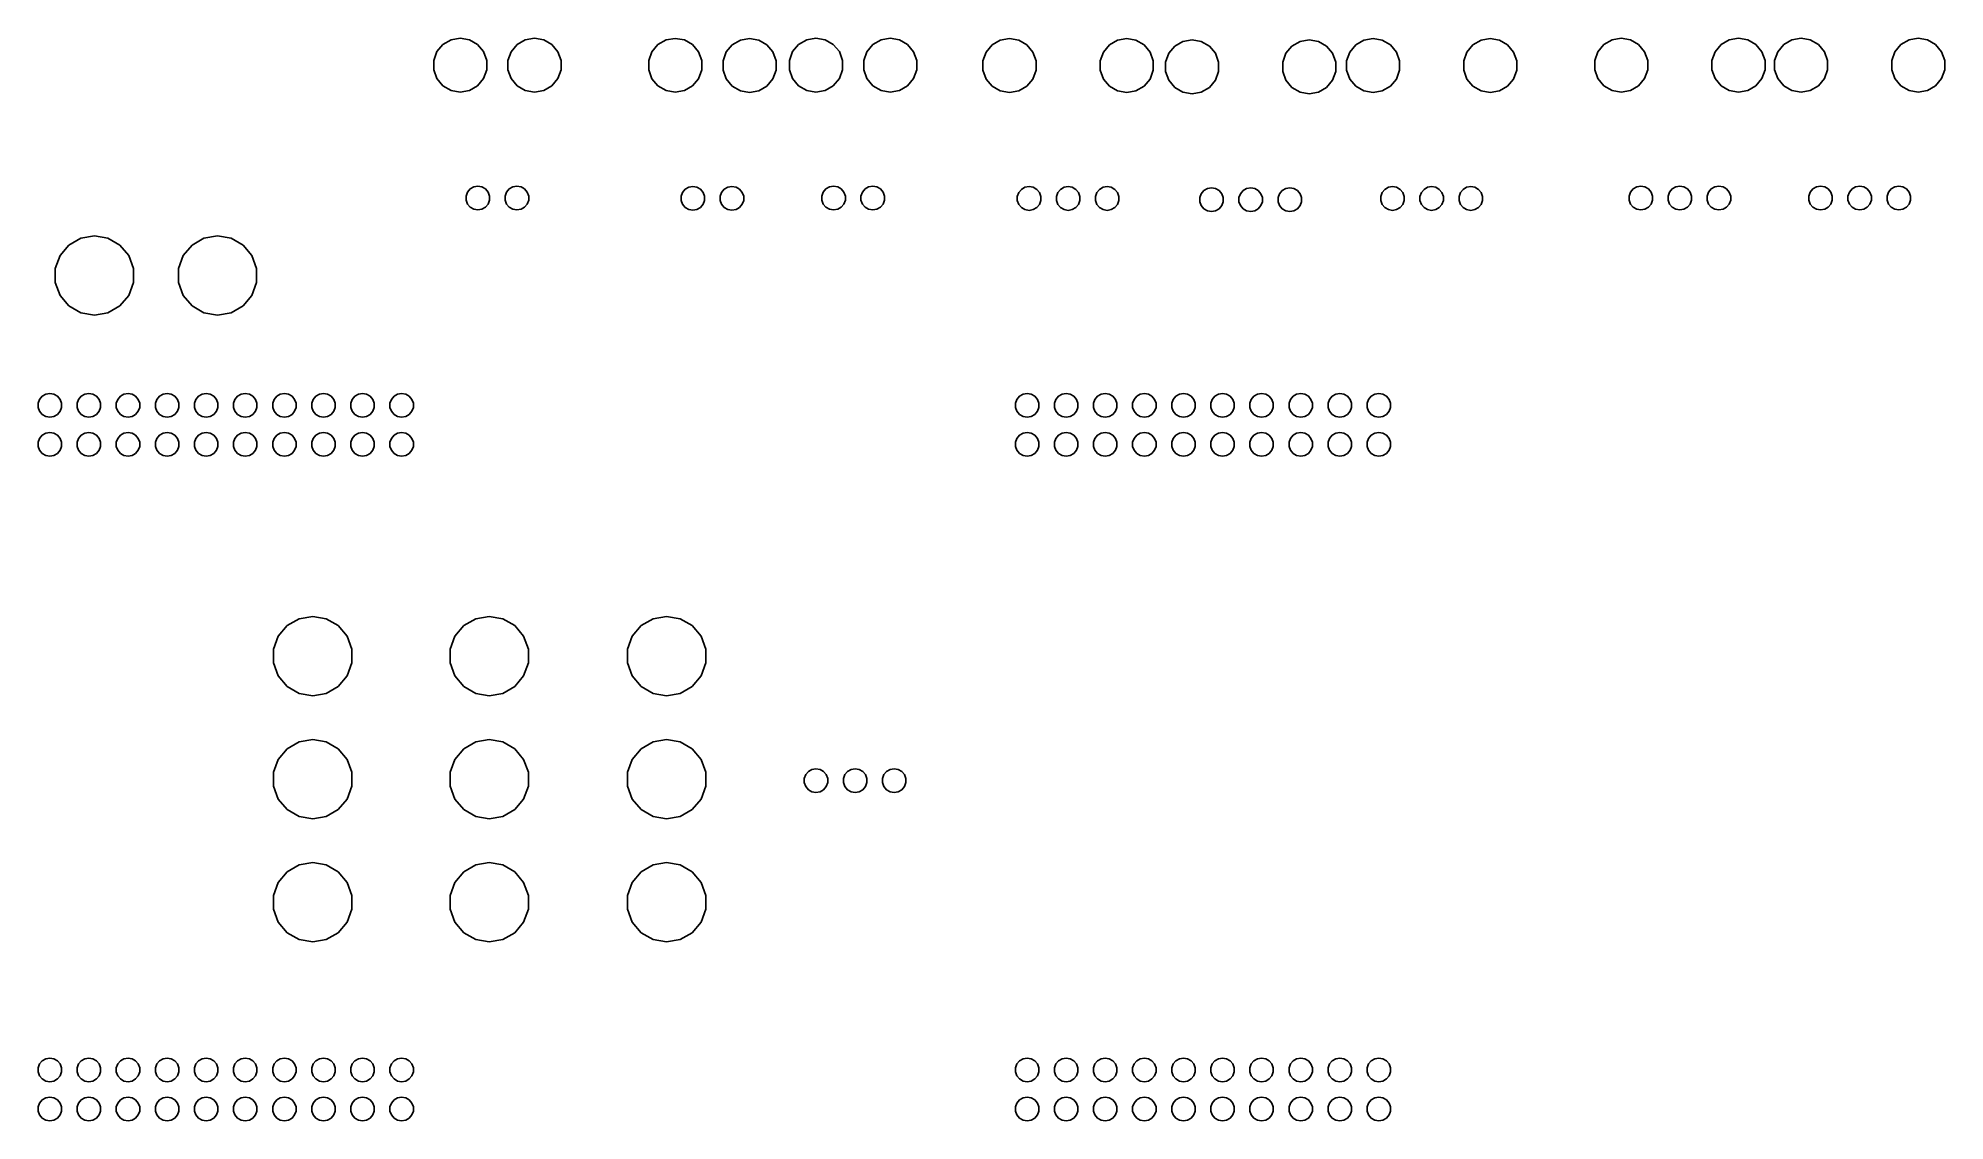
# Model space of a CAD drawing. Extents: x 121 to 245, y -123 to -53.
import ezdxf

# ---------------------------------------------------------------- set-up
doc = ezdxf.new("R2010")
doc.units = 0
doc.header["$MEASUREMENT"] = 0
doc.layers.add('BLACK', color=7, linetype='CONTINUOUS')

msp = doc.modelspace()

# ---------------------------------------------------------------- linework, layer by layer
at = {"layer": 'BLACK', "linetype": 'CONTINUOUS'}
for p, q in [((147.071, -53.7302), (147.462, -53.2642)), ((147.462, -53.2642), (147.989, -52.96)), ((147.989, -52.96), (148.588, -52.8544)), ((148.588, -52.8544), (149.187, -52.96)), ((149.187, -52.96), (149.714, -53.2642)), ((149.714, -53.2642), (150.105, -53.7302)), ((151.899, -53.7342), (152.29, -53.2682)), ((152.29, -53.2682), (152.817, -52.964)), ((152.817, -52.964), (153.416, -52.8584)), ((153.416, -52.8584), (154.015, -52.964)), ((154.015, -52.964), (154.542, -53.2682)), ((154.542, -53.2682), (154.933, -53.7342)), ((161.434, -53.2782), (161.961, -52.974)), ((161.961, -52.974), (162.56, -52.8684)), ((162.56, -52.8684), (163.159, -52.974)), ((163.159, -52.974), (163.686, -53.2782)), ((166.262, -53.2822), (166.789, -52.978)), ((166.789, -52.978), (167.388, -52.8724)), ((167.388, -52.8724), (167.987, -52.978)), ((167.987, -52.978), (168.514, -53.2822)), ((170.187, -53.7302), (170.578, -53.2642)), ((170.578, -53.2642), (171.105, -52.96)), ((171.105, -52.96), (171.704, -52.8544)), ((171.704, -52.8544), (172.303, -52.96)), ((172.303, -52.96), (172.83, -53.2642)), ((172.83, -53.2642), (173.221, -53.7302)), ((175.015, -53.7342), (175.406, -53.2682)), ((175.406, -53.2682), (175.933, -52.964)), ((175.933, -52.964), (176.532, -52.8584)), ((176.532, -52.8584), (177.131, -52.964)), ((177.131, -52.964), (177.658, -53.2682)), ((177.658, -53.2682), (178.049, -53.7342)), ((183.151, -53.2936), (183.678, -52.9894)), ((183.678, -52.9894), (184.277, -52.8838)), ((184.277, -52.8838), (184.876, -52.9894)), ((184.876, -52.9894), (185.403, -53.2936)), ((190.771, -53.2936), (191.298, -52.9894)), ((191.298, -52.9894), (191.897, -52.8838)), ((191.897, -52.8838), (192.496, -52.9894)), ((192.496, -52.9894), (193.023, -53.2936)), ((195.013, -53.3698), (195.54, -53.0656)), ((195.54, -53.0656), (196.139, -52.96)), ((196.139, -52.96), (196.738, -53.0656)), ((196.738, -53.0656), (197.265, -53.3698)), ((202.633, -53.3698), (203.16, -53.0656)), ((203.16, -53.0656), (203.759, -52.96)), ((203.759, -52.96), (204.358, -53.0656)), ((204.358, -53.0656), (204.885, -53.3698)), ((206.773, -53.2936), (207.3, -52.9894)), ((207.3, -52.9894), (207.899, -52.8838)), ((207.899, -52.8838), (208.498, -52.9894)), ((208.498, -52.9894), (209.025, -53.2936)), ((214.393, -53.2936), (214.92, -52.9894)), ((214.92, -52.9894), (215.519, -52.8838)), ((215.519, -52.8838), (216.118, -52.9894)), ((216.118, -52.9894), (216.645, -53.2936)), ((222.511, -53.7342), (222.902, -53.2682)), ((222.902, -53.2682), (223.429, -52.964)), ((223.429, -52.964), (224.028, -52.8584)), ((224.028, -52.8584), (224.627, -52.964)), ((224.627, -52.964), (225.154, -53.2682)), ((225.154, -53.2682), (225.545, -53.7342)), ((230.131, -53.7342), (230.522, -53.2682)), ((230.522, -53.2682), (231.049, -52.964)), ((231.049, -52.964), (231.648, -52.8584)), ((231.648, -52.8584), (232.247, -52.964)), ((232.247, -52.964), (232.774, -53.2682)), ((232.774, -53.2682), (233.165, -53.7342)), ((234.195, -53.7342), (234.586, -53.2682)), ((234.586, -53.2682), (235.113, -52.964)), ((235.113, -52.964), (235.712, -52.8584)), ((235.712, -52.8584), (236.311, -52.964)), ((236.311, -52.964), (236.838, -53.2682)), ((236.838, -53.2682), (237.229, -53.7342)), ((241.815, -53.7342), (242.206, -53.2682)), ((242.206, -53.2682), (242.733, -52.964)), ((242.733, -52.964), (243.332, -52.8584)), ((243.332, -52.8584), (243.931, -52.964)), ((243.931, -52.964), (244.458, -53.2682)), ((244.458, -53.2682), (244.849, -53.7342)), ((146.863, -54.3018), (147.071, -53.7302)), ((146.863, -54.9102), (146.863, -54.3018)), ((150.105, -53.7302), (150.313, -54.3018)), ((150.313, -54.3018), (150.313, -54.9102)), ((151.691, -54.3058), (151.899, -53.7342)), ((151.691, -54.9142), (151.691, -54.3058)), ((154.933, -53.7342), (155.141, -54.3058)), ((155.141, -54.3058), (155.141, -54.9142)), ((160.835, -54.3158), (161.043, -53.7442)), ((160.835, -54.9242), (160.835, -54.3158)), ((161.043, -53.7442), (161.434, -53.2782)), ((163.686, -53.2782), (164.077, -53.7442)), ((164.077, -53.7442), (164.285, -54.3158)), ((164.285, -54.3158), (164.285, -54.9242)), ((165.663, -54.3198), (165.871, -53.7482)), ((165.663, -54.9282), (165.663, -54.3198)), ((165.871, -53.7482), (166.262, -53.2822)), ((168.514, -53.2822), (168.905, -53.7482)), ((168.905, -53.7482), (169.113, -54.3198)), ((169.113, -54.3198), (169.113, -54.9282)), ((169.979, -54.3018), (170.187, -53.7302)), ((169.979, -54.9102), (169.979, -54.3018)), ((173.221, -53.7302), (173.429, -54.3018)), ((173.429, -54.3018), (173.429, -54.9102)), ((174.807, -54.3058), (175.015, -53.7342)), ((174.807, -54.9142), (174.807, -54.3058)), ((178.049, -53.7342), (178.257, -54.3058)), ((178.257, -54.3058), (178.257, -54.9142)), ((182.552, -54.3312), (182.76, -53.7596)), ((182.552, -54.9396), (182.552, -54.3312)), ((182.76, -53.7596), (183.151, -53.2936)), ((185.403, -53.2936), (185.794, -53.7596)), ((185.794, -53.7596), (186.002, -54.3312)), ((186.002, -54.3312), (186.002, -54.9396)), ((190.172, -54.3312), (190.38, -53.7596)), ((190.172, -54.9396), (190.172, -54.3312)), ((190.38, -53.7596), (190.771, -53.2936)), ((193.023, -53.2936), (193.414, -53.7596)), ((193.414, -53.7596), (193.622, -54.3312)), ((193.622, -54.3312), (193.622, -54.9396)), ((194.414, -54.4074), (194.622, -53.8358)), ((194.414, -55.0158), (194.414, -54.4074)), ((194.622, -53.8358), (195.013, -53.3698)), ((197.265, -53.3698), (197.656, -53.8358)), ((197.656, -53.8358), (197.864, -54.4074)), ((197.864, -54.4074), (197.864, -55.0158)), ((202.034, -54.4074), (202.242, -53.8358)), ((202.034, -55.0158), (202.034, -54.4074)), ((202.242, -53.8358), (202.633, -53.3698)), ((204.885, -53.3698), (205.276, -53.8358)), ((205.276, -53.8358), (205.484, -54.4074)), ((205.484, -54.4074), (205.484, -55.0158)), ((206.174, -54.3312), (206.382, -53.7596)), ((206.174, -54.9396), (206.174, -54.3312)), ((206.382, -53.7596), (206.773, -53.2936)), ((209.025, -53.2936), (209.416, -53.7596)), ((209.416, -53.7596), (209.624, -54.3312)), ((209.624, -54.3312), (209.624, -54.9396)), ((213.794, -54.3312), (214.002, -53.7596)), ((213.794, -54.9396), (213.794, -54.3312)), ((214.002, -53.7596), (214.393, -53.2936)), ((216.645, -53.2936), (217.036, -53.7596)), ((217.036, -53.7596), (217.244, -54.3312)), ((217.244, -54.3312), (217.244, -54.9396)), ((222.303, -54.3058), (222.511, -53.7342)), ((222.303, -54.9142), (222.303, -54.3058)), ((225.545, -53.7342), (225.753, -54.3058)), ((225.753, -54.3058), (225.753, -54.9142)), ((229.923, -54.3058), (230.131, -53.7342)), ((229.923, -54.9142), (229.923, -54.3058)), ((233.165, -53.7342), (233.373, -54.3058)), ((233.373, -54.3058), (233.373, -54.9142)), ((233.987, -54.3058), (234.195, -53.7342)), ((233.987, -54.9142), (233.987, -54.3058)), ((237.229, -53.7342), (237.437, -54.3058)), ((237.437, -54.3058), (237.437, -54.9142)), ((241.607, -54.3058), (241.815, -53.7342)), ((241.607, -54.9142), (241.607, -54.3058)), ((244.849, -53.7342), (245.057, -54.3058)), ((245.057, -54.3058), (245.057, -54.9142)), ((147.071, -55.4818), (146.863, -54.9102)), ((147.462, -55.9478), (147.071, -55.4818)), ((150.105, -55.4818), (149.714, -55.9478)), ((150.313, -54.9102), (150.105, -55.4818)), ((151.899, -55.4858), (151.691, -54.9142)), ((152.29, -55.9518), (151.899, -55.4858)), ((154.933, -55.4858), (154.542, -55.9518)), ((155.141, -54.9142), (154.933, -55.4858)), ((161.043, -55.4958), (160.835, -54.9242)), ((161.434, -55.9618), (161.043, -55.4958)), ((164.077, -55.4958), (163.686, -55.9618)), ((164.285, -54.9242), (164.077, -55.4958)), ((165.871, -55.4998), (165.663, -54.9282)), ((166.262, -55.9658), (165.871, -55.4998)), ((168.905, -55.4998), (168.514, -55.9658)), ((169.113, -54.9282), (168.905, -55.4998)), ((170.187, -55.4818), (169.979, -54.9102)), ((170.578, -55.9478), (170.187, -55.4818)), ((173.221, -55.4818), (172.83, -55.9478)), ((173.429, -54.9102), (173.221, -55.4818)), ((175.015, -55.4858), (174.807, -54.9142)), ((175.406, -55.9518), (175.015, -55.4858)), ((178.049, -55.4858), (177.658, -55.9518)), ((178.257, -54.9142), (178.049, -55.4858)), ((182.76, -55.5112), (182.552, -54.9396)), ((183.151, -55.9772), (182.76, -55.5112)), ((185.794, -55.5112), (185.403, -55.9772)), ((186.002, -54.9396), (185.794, -55.5112)), ((190.38, -55.5112), (190.172, -54.9396)), ((190.771, -55.9772), (190.38, -55.5112)), ((193.414, -55.5112), (193.023, -55.9772)), ((193.622, -54.9396), (193.414, -55.5112)), ((194.622, -55.5874), (194.414, -55.0158)), ((195.013, -56.0534), (194.622, -55.5874)), ((197.656, -55.5874), (197.265, -56.0534)), ((197.864, -55.0158), (197.656, -55.5874)), ((202.242, -55.5874), (202.034, -55.0158)), ((202.633, -56.0534), (202.242, -55.5874)), ((205.276, -55.5874), (204.885, -56.0534)), ((205.484, -55.0158), (205.276, -55.5874)), ((206.382, -55.5112), (206.174, -54.9396)), ((206.773, -55.9772), (206.382, -55.5112)), ((209.416, -55.5112), (209.025, -55.9772)), ((209.624, -54.9396), (209.416, -55.5112)), ((214.002, -55.5112), (213.794, -54.9396)), ((214.393, -55.9772), (214.002, -55.5112)), ((217.036, -55.5112), (216.645, -55.9772)), ((217.244, -54.9396), (217.036, -55.5112)), ((222.511, -55.4858), (222.303, -54.9142)), ((222.902, -55.9518), (222.511, -55.4858)), ((225.545, -55.4858), (225.154, -55.9518)), ((225.753, -54.9142), (225.545, -55.4858)), ((230.131, -55.4858), (229.923, -54.9142)), ((230.522, -55.9518), (230.131, -55.4858)), ((233.165, -55.4858), (232.774, -55.9518)), ((233.373, -54.9142), (233.165, -55.4858)), ((234.195, -55.4858), (233.987, -54.9142)), ((234.586, -55.9518), (234.195, -55.4858)), ((237.229, -55.4858), (236.838, -55.9518)), ((237.437, -54.9142), (237.229, -55.4858)), ((241.815, -55.4858), (241.607, -54.9142)), ((242.206, -55.9518), (241.815, -55.4858)), ((244.849, -55.4858), (244.458, -55.9518)), ((245.057, -54.9142), (244.849, -55.4858)), ((147.989, -56.252), (147.462, -55.9478)), ((148.588, -56.3576), (147.989, -56.252)), ((149.187, -56.252), (148.588, -56.3576)), ((149.714, -55.9478), (149.187, -56.252)), ((152.817, -56.256), (152.29, -55.9518)), ((153.416, -56.3616), (152.817, -56.256)), ((154.015, -56.256), (153.416, -56.3616)), ((154.542, -55.9518), (154.015, -56.256)), ((161.961, -56.266), (161.434, -55.9618)), ((162.56, -56.3716), (161.961, -56.266)), ((163.159, -56.266), (162.56, -56.3716)), ((163.686, -55.9618), (163.159, -56.266)), ((166.789, -56.27), (166.262, -55.9658)), ((167.388, -56.3756), (166.789, -56.27)), ((167.987, -56.27), (167.388, -56.3756)), ((168.514, -55.9658), (167.987, -56.27)), ((171.105, -56.252), (170.578, -55.9478)), ((171.704, -56.3576), (171.105, -56.252)), ((172.303, -56.252), (171.704, -56.3576)), ((172.83, -55.9478), (172.303, -56.252)), ((175.933, -56.256), (175.406, -55.9518)), ((176.532, -56.3616), (175.933, -56.256)), ((177.131, -56.256), (176.532, -56.3616)), ((177.658, -55.9518), (177.131, -56.256)), ((183.678, -56.2814), (183.151, -55.9772)), ((184.277, -56.387), (183.678, -56.2814)), ((184.876, -56.2814), (184.277, -56.387)), ((185.403, -55.9772), (184.876, -56.2814)), ((191.298, -56.2814), (190.771, -55.9772)), ((191.897, -56.387), (191.298, -56.2814)), ((192.496, -56.2814), (191.897, -56.387)), ((193.023, -55.9772), (192.496, -56.2814)), ((195.54, -56.3576), (195.013, -56.0534)), ((196.139, -56.4632), (195.54, -56.3576)), ((196.738, -56.3576), (196.139, -56.4632)), ((197.265, -56.0534), (196.738, -56.3576)), ((203.16, -56.3576), (202.633, -56.0534)), ((203.759, -56.4632), (203.16, -56.3576)), ((204.358, -56.3576), (203.759, -56.4632)), ((204.885, -56.0534), (204.358, -56.3576)), ((207.3, -56.2814), (206.773, -55.9772)), ((207.899, -56.387), (207.3, -56.2814)), ((208.498, -56.2814), (207.899, -56.387)), ((209.025, -55.9772), (208.498, -56.2814)), ((214.92, -56.2814), (214.393, -55.9772)), ((215.519, -56.387), (214.92, -56.2814)), ((216.118, -56.2814), (215.519, -56.387)), ((216.645, -55.9772), (216.118, -56.2814)), ((223.429, -56.256), (222.902, -55.9518)), ((224.028, -56.3616), (223.429, -56.256)), ((224.627, -56.256), (224.028, -56.3616)), ((225.154, -55.9518), (224.627, -56.256)), ((231.049, -56.256), (230.522, -55.9518)), ((231.648, -56.3616), (231.049, -56.256)), ((232.247, -56.256), (231.648, -56.3616)), ((232.774, -55.9518), (232.247, -56.256)), ((235.113, -56.256), (234.586, -55.9518)), ((235.712, -56.3616), (235.113, -56.256)), ((236.311, -56.256), (235.712, -56.3616)), ((236.838, -55.9518), (236.311, -56.256)), ((242.733, -56.256), (242.206, -55.9518)), ((243.332, -56.3616), (242.733, -56.256)), ((243.931, -56.256), (243.332, -56.3616)), ((244.458, -55.9518), (243.931, -56.256)), ((148.971, -63.1116), (149.063, -62.8591)), ((148.971, -63.3804), (148.971, -63.1116)), ((149.063, -62.8591), (149.236, -62.6533)), ((149.236, -62.6533), (149.468, -62.5189)), ((149.468, -62.5189), (149.733, -62.4722)), ((149.733, -62.4722), (149.998, -62.5189)), ((149.998, -62.5189), (150.23, -62.6533)), ((150.23, -62.6533), (150.403, -62.8591)), ((150.403, -62.8591), (150.495, -63.1116)), ((150.495, -63.1116), (150.495, -63.3804)), ((151.511, -63.1116), (151.603, -62.8591)), ((151.511, -63.3804), (151.511, -63.1116)), ((151.603, -62.8591), (151.776, -62.6533)), ((151.776, -62.6533), (152.008, -62.5189)), ((152.008, -62.5189), (152.273, -62.4722)), ((152.273, -62.4722), (152.538, -62.5189)), ((152.538, -62.5189), (152.77, -62.6533)), ((152.77, -62.6533), (152.943, -62.8591)), ((152.943, -62.8591), (153.035, -63.1116)), ((153.035, -63.1116), (153.035, -63.3804)), ((162.943, -63.1256), (163.035, -62.8731)), ((162.943, -63.3944), (162.943, -63.1256)), ((163.035, -62.8731), (163.208, -62.6673)), ((163.208, -62.6673), (163.44, -62.5329)), ((163.44, -62.5329), (163.705, -62.4862)), ((163.705, -62.4862), (163.97, -62.5329)), ((163.97, -62.5329), (164.202, -62.6673)), ((164.202, -62.6673), (164.375, -62.8731)), ((164.375, -62.8731), (164.467, -63.1256)), ((164.467, -63.1256), (164.467, -63.3944)), ((165.483, -63.1256), (165.575, -62.8731)), ((165.483, -63.3944), (165.483, -63.1256)), ((165.575, -62.8731), (165.748, -62.6673)), ((165.748, -62.6673), (165.98, -62.5329)), ((165.98, -62.5329), (166.245, -62.4862)), ((166.245, -62.4862), (166.51, -62.5329)), ((166.51, -62.5329), (166.742, -62.6673)), ((166.742, -62.6673), (166.915, -62.8731)), ((166.915, -62.8731), (167.007, -63.1256)), ((167.007, -63.1256), (167.007, -63.3944)), ((172.087, -63.1116), (172.179, -62.8591)), ((172.087, -63.3804), (172.087, -63.1116)), ((172.179, -62.8591), (172.352, -62.6533)), ((172.352, -62.6533), (172.584, -62.5189)), ((172.584, -62.5189), (172.849, -62.4722)), ((172.849, -62.4722), (173.114, -62.5189)), ((173.114, -62.5189), (173.346, -62.6533)), ((173.346, -62.6533), (173.519, -62.8591)), ((173.519, -62.8591), (173.611, -63.1116)), ((173.611, -63.1116), (173.611, -63.3804)), ((174.627, -63.1116), (174.719, -62.8591)), ((174.627, -63.3804), (174.627, -63.1116)), ((174.719, -62.8591), (174.892, -62.6533)), ((174.892, -62.6533), (175.124, -62.5189)), ((175.124, -62.5189), (175.389, -62.4722)), ((175.389, -62.4722), (175.654, -62.5189)), ((175.654, -62.5189), (175.886, -62.6533)), ((175.886, -62.6533), (176.059, -62.8591)), ((176.059, -62.8591), (176.151, -63.1116)), ((176.151, -63.1116), (176.151, -63.3804)), ((184.785, -63.137), (184.877, -62.8845)), ((184.785, -63.4058), (184.785, -63.137)), ((184.877, -62.8845), (185.05, -62.6787)), ((185.05, -62.6787), (185.282, -62.5443)), ((185.282, -62.5443), (185.547, -62.4976)), ((185.547, -62.4976), (185.812, -62.5443)), ((185.812, -62.5443), (186.044, -62.6787)), ((186.044, -62.6787), (186.217, -62.8845)), ((186.217, -62.8845), (186.309, -63.137)), ((186.309, -63.137), (186.309, -63.4058)), ((187.325, -63.137), (187.417, -62.8845)), ((187.325, -63.4058), (187.325, -63.137)), ((187.417, -62.8845), (187.59, -62.6787)), ((187.59, -62.6787), (187.822, -62.5443)), ((187.822, -62.5443), (188.087, -62.4976)), ((188.087, -62.4976), (188.352, -62.5443)), ((188.352, -62.5443), (188.584, -62.6787)), ((188.584, -62.6787), (188.757, -62.8845)), ((188.757, -62.8845), (188.849, -63.137)), ((188.849, -63.137), (188.849, -63.4058)), ((189.865, -63.137), (189.957, -62.8845)), ((189.865, -63.4058), (189.865, -63.137)), ((189.957, -62.8845), (190.13, -62.6787)), ((190.13, -62.6787), (190.362, -62.5443)), ((190.362, -62.5443), (190.627, -62.4976)), ((190.627, -62.4976), (190.892, -62.5443)), ((190.892, -62.5443), (191.124, -62.6787)), ((191.124, -62.6787), (191.297, -62.8845)), ((191.297, -62.8845), (191.389, -63.137)), ((191.389, -63.137), (191.389, -63.4058)), ((196.647, -63.2132), (196.739, -62.9607)), ((196.739, -62.9607), (196.911, -62.7549)), ((196.911, -62.7549), (197.144, -62.6205)), ((197.144, -62.6205), (197.409, -62.5738)), ((197.409, -62.5738), (197.673, -62.6205)), ((197.673, -62.6205), (197.906, -62.7549)), ((197.906, -62.7549), (198.079, -62.9607)), ((198.079, -62.9607), (198.171, -63.2132)), ((199.187, -63.2132), (199.279, -62.9607)), ((199.279, -62.9607), (199.451, -62.7549)), ((199.451, -62.7549), (199.684, -62.6205)), ((199.684, -62.6205), (199.949, -62.5738)), ((199.949, -62.5738), (200.213, -62.6205)), ((200.213, -62.6205), (200.446, -62.7549)), ((200.446, -62.7549), (200.619, -62.9607)), ((200.619, -62.9607), (200.711, -63.2132)), ((201.727, -63.2132), (201.819, -62.9607)), ((201.819, -62.9607), (201.991, -62.7549)), ((201.991, -62.7549), (202.224, -62.6205)), ((202.224, -62.6205), (202.489, -62.5738)), ((202.489, -62.5738), (202.753, -62.6205)), ((202.753, -62.6205), (202.986, -62.7549)), ((202.986, -62.7549), (203.159, -62.9607)), ((203.159, -62.9607), (203.251, -63.2132)), ((208.407, -63.137), (208.499, -62.8845)), ((208.407, -63.4058), (208.407, -63.137)), ((208.499, -62.8845), (208.672, -62.6787)), ((208.672, -62.6787), (208.904, -62.5443)), ((208.904, -62.5443), (209.169, -62.4976)), ((209.169, -62.4976), (209.434, -62.5443)), ((209.434, -62.5443), (209.666, -62.6787)), ((209.666, -62.6787), (209.839, -62.8845)), ((209.839, -62.8845), (209.931, -63.137)), ((209.931, -63.137), (209.931, -63.4058)), ((210.947, -63.137), (211.039, -62.8845)), ((210.947, -63.4058), (210.947, -63.137)), ((211.039, -62.8845), (211.212, -62.6787)), ((211.212, -62.6787), (211.444, -62.5443)), ((211.444, -62.5443), (211.709, -62.4976)), ((211.709, -62.4976), (211.974, -62.5443)), ((211.974, -62.5443), (212.206, -62.6787)), ((212.206, -62.6787), (212.379, -62.8845)), ((212.379, -62.8845), (212.471, -63.137)), ((212.471, -63.137), (212.471, -63.4058)), ((213.487, -63.137), (213.579, -62.8845)), ((213.487, -63.4058), (213.487, -63.137)), ((213.579, -62.8845), (213.752, -62.6787)), ((213.752, -62.6787), (213.984, -62.5443)), ((213.984, -62.5443), (214.249, -62.4976)), ((214.249, -62.4976), (214.514, -62.5443)), ((214.514, -62.5443), (214.746, -62.6787)), ((214.746, -62.6787), (214.919, -62.8845)), ((214.919, -62.8845), (215.011, -63.137)), ((215.011, -63.137), (215.011, -63.4058)), ((224.536, -63.1116), (224.628, -62.8591)), ((224.536, -63.3804), (224.536, -63.1116)), ((224.628, -62.8591), (224.801, -62.6533)), ((224.801, -62.6533), (225.033, -62.5189)), ((225.033, -62.5189), (225.298, -62.4722)), ((225.298, -62.4722), (225.563, -62.5189)), ((225.563, -62.5189), (225.795, -62.6533)), ((225.795, -62.6533), (225.968, -62.8591)), ((225.968, -62.8591), (226.06, -63.1116)), ((226.06, -63.1116), (226.06, -63.3804)), ((227.076, -63.1116), (227.168, -62.8591)), ((227.076, -63.3804), (227.076, -63.1116)), ((227.168, -62.8591), (227.341, -62.6533)), ((227.341, -62.6533), (227.573, -62.5189)), ((227.573, -62.5189), (227.838, -62.4722)), ((227.838, -62.4722), (228.103, -62.5189)), ((228.103, -62.5189), (228.335, -62.6533)), ((228.335, -62.6533), (228.508, -62.8591)), ((228.508, -62.8591), (228.6, -63.1116)), ((228.6, -63.1116), (228.6, -63.3804)), ((229.616, -63.1116), (229.708, -62.8591)), ((229.616, -63.3804), (229.616, -63.1116)), ((229.708, -62.8591), (229.881, -62.6533)), ((229.881, -62.6533), (230.113, -62.5189)), ((230.113, -62.5189), (230.378, -62.4722)), ((230.378, -62.4722), (230.643, -62.5189)), ((230.643, -62.5189), (230.875, -62.6533)), ((230.875, -62.6533), (231.048, -62.8591)), ((231.048, -62.8591), (231.14, -63.1116)), ((231.14, -63.1116), (231.14, -63.3804)), ((236.22, -63.1116), (236.312, -62.8591)), ((236.22, -63.3804), (236.22, -63.1116)), ((236.312, -62.8591), (236.485, -62.6533)), ((236.485, -62.6533), (236.717, -62.5189)), ((236.717, -62.5189), (236.982, -62.4722)), ((236.982, -62.4722), (237.247, -62.5189)), ((237.247, -62.5189), (237.479, -62.6533)), ((237.479, -62.6533), (237.652, -62.8591)), ((237.652, -62.8591), (237.744, -63.1116)), ((237.744, -63.1116), (237.744, -63.3804)), ((238.76, -63.1116), (238.852, -62.8591)), ((238.76, -63.3804), (238.76, -63.1116)), ((238.852, -62.8591), (239.025, -62.6533)), ((239.025, -62.6533), (239.257, -62.5189)), ((239.257, -62.5189), (239.522, -62.4722)), ((239.522, -62.4722), (239.787, -62.5189)), ((239.787, -62.5189), (240.019, -62.6533)), ((240.019, -62.6533), (240.192, -62.8591)), ((240.192, -62.8591), (240.284, -63.1116)), ((240.284, -63.1116), (240.284, -63.3804)), ((241.3, -63.1116), (241.392, -62.8591)), ((241.3, -63.3804), (241.3, -63.1116)), ((241.392, -62.8591), (241.565, -62.6533)), ((241.565, -62.6533), (241.797, -62.5189)), ((241.797, -62.5189), (242.062, -62.4722)), ((242.062, -62.4722), (242.327, -62.5189)), ((242.327, -62.5189), (242.559, -62.6533)), ((242.559, -62.6533), (242.732, -62.8591)), ((242.732, -62.8591), (242.824, -63.1116)), ((242.824, -63.1116), (242.824, -63.3804)), ((149.063, -63.6329), (148.971, -63.3804)), ((149.236, -63.8387), (149.063, -63.6329)), ((149.468, -63.9731), (149.236, -63.8387)), ((149.733, -64.0198), (149.468, -63.9731)), ((149.998, -63.9731), (149.733, -64.0198)), ((150.23, -63.8387), (149.998, -63.9731)), ((150.403, -63.6329), (150.23, -63.8387)), ((150.495, -63.3804), (150.403, -63.6329)), ((151.603, -63.6329), (151.511, -63.3804)), ((151.776, -63.8387), (151.603, -63.6329)), ((152.008, -63.9731), (151.776, -63.8387)), ((152.273, -64.0198), (152.008, -63.9731)), ((152.538, -63.9731), (152.273, -64.0198)), ((152.77, -63.8387), (152.538, -63.9731)), ((152.943, -63.6329), (152.77, -63.8387)), ((153.035, -63.3804), (152.943, -63.6329)), ((163.035, -63.6469), (162.943, -63.3944)), ((163.208, -63.8527), (163.035, -63.6469)), ((163.44, -63.9871), (163.208, -63.8527)), ((163.705, -64.0338), (163.44, -63.9871)), ((163.97, -63.9871), (163.705, -64.0338)), ((164.202, -63.8527), (163.97, -63.9871)), ((164.375, -63.6469), (164.202, -63.8527)), ((164.467, -63.3944), (164.375, -63.6469)), ((165.575, -63.6469), (165.483, -63.3944)), ((165.748, -63.8527), (165.575, -63.6469)), ((165.98, -63.9871), (165.748, -63.8527)), ((166.245, -64.0338), (165.98, -63.9871)), ((166.51, -63.9871), (166.245, -64.0338)), ((166.742, -63.8527), (166.51, -63.9871)), ((166.915, -63.6469), (166.742, -63.8527)), ((167.007, -63.3944), (166.915, -63.6469)), ((172.179, -63.6329), (172.087, -63.3804)), ((172.352, -63.8387), (172.179, -63.6329)), ((172.584, -63.9731), (172.352, -63.8387)), ((172.849, -64.0198), (172.584, -63.9731)), ((173.114, -63.9731), (172.849, -64.0198)), ((173.346, -63.8387), (173.114, -63.9731)), ((173.519, -63.6329), (173.346, -63.8387)), ((173.611, -63.3804), (173.519, -63.6329)), ((174.719, -63.6329), (174.627, -63.3804)), ((174.892, -63.8387), (174.719, -63.6329)), ((175.124, -63.9731), (174.892, -63.8387)), ((175.389, -64.0198), (175.124, -63.9731)), ((175.654, -63.9731), (175.389, -64.0198)), ((175.886, -63.8387), (175.654, -63.9731)), ((176.059, -63.6329), (175.886, -63.8387)), ((176.151, -63.3804), (176.059, -63.6329)), ((184.877, -63.6583), (184.785, -63.4058)), ((185.05, -63.8641), (184.877, -63.6583)), ((185.282, -63.9985), (185.05, -63.8641)), ((185.547, -64.0452), (185.282, -63.9985)), ((185.812, -63.9985), (185.547, -64.0452)), ((186.044, -63.8641), (185.812, -63.9985)), ((186.217, -63.6583), (186.044, -63.8641)), ((186.309, -63.4058), (186.217, -63.6583)), ((187.417, -63.6583), (187.325, -63.4058)), ((187.59, -63.8641), (187.417, -63.6583)), ((187.822, -63.9985), (187.59, -63.8641)), ((188.087, -64.0452), (187.822, -63.9985)), ((188.352, -63.9985), (188.087, -64.0452)), ((188.584, -63.8641), (188.352, -63.9985)), ((188.757, -63.6583), (188.584, -63.8641)), ((188.849, -63.4058), (188.757, -63.6583)), ((189.957, -63.6583), (189.865, -63.4058)), ((190.13, -63.8641), (189.957, -63.6583)), ((190.362, -63.9985), (190.13, -63.8641)), ((190.627, -64.0452), (190.362, -63.9985)), ((190.892, -63.9985), (190.627, -64.0452)), ((191.124, -63.8641), (190.892, -63.9985)), ((191.297, -63.6583), (191.124, -63.8641)), ((191.389, -63.4058), (191.297, -63.6583)), ((196.647, -63.482), (196.647, -63.2132)), ((196.739, -63.7345), (196.647, -63.482)), ((196.911, -63.9403), (196.739, -63.7345)), ((197.144, -64.0747), (196.911, -63.9403)), ((197.409, -64.1214), (197.144, -64.0747)), ((197.673, -64.0747), (197.409, -64.1214)), ((197.906, -63.9403), (197.673, -64.0747)), ((198.079, -63.7345), (197.906, -63.9403)), ((198.171, -63.482), (198.079, -63.7345)), ((198.171, -63.2132), (198.171, -63.482)), ((199.187, -63.482), (199.187, -63.2132)), ((199.279, -63.7345), (199.187, -63.482)), ((199.451, -63.9403), (199.279, -63.7345)), ((199.684, -64.0747), (199.451, -63.9403)), ((199.949, -64.1214), (199.684, -64.0747)), ((200.213, -64.0747), (199.949, -64.1214)), ((200.446, -63.9403), (200.213, -64.0747)), ((200.619, -63.7345), (200.446, -63.9403)), ((200.711, -63.482), (200.619, -63.7345)), ((200.711, -63.2132), (200.711, -63.482)), ((201.727, -63.482), (201.727, -63.2132)), ((201.819, -63.7345), (201.727, -63.482)), ((201.991, -63.9403), (201.819, -63.7345)), ((202.224, -64.0747), (201.991, -63.9403)), ((202.489, -64.1214), (202.224, -64.0747)), ((202.753, -64.0747), (202.489, -64.1214)), ((202.986, -63.9403), (202.753, -64.0747)), ((203.159, -63.7345), (202.986, -63.9403)), ((203.251, -63.482), (203.159, -63.7345)), ((203.251, -63.2132), (203.251, -63.482)), ((208.499, -63.6583), (208.407, -63.4058)), ((208.672, -63.8641), (208.499, -63.6583)), ((208.904, -63.9985), (208.672, -63.8641)), ((209.169, -64.0452), (208.904, -63.9985)), ((209.434, -63.9985), (209.169, -64.0452)), ((209.666, -63.8641), (209.434, -63.9985)), ((209.839, -63.6583), (209.666, -63.8641)), ((209.931, -63.4058), (209.839, -63.6583)), ((211.039, -63.6583), (210.947, -63.4058)), ((211.212, -63.8641), (211.039, -63.6583)), ((211.444, -63.9985), (211.212, -63.8641)), ((211.709, -64.0452), (211.444, -63.9985)), ((211.974, -63.9985), (211.709, -64.0452)), ((212.206, -63.8641), (211.974, -63.9985)), ((212.379, -63.6583), (212.206, -63.8641)), ((212.471, -63.4058), (212.379, -63.6583)), ((213.579, -63.6583), (213.487, -63.4058)), ((213.752, -63.8641), (213.579, -63.6583)), ((213.984, -63.9985), (213.752, -63.8641)), ((214.249, -64.0452), (213.984, -63.9985)), ((214.514, -63.9985), (214.249, -64.0452)), ((214.746, -63.8641), (214.514, -63.9985)), ((214.919, -63.6583), (214.746, -63.8641)), ((215.011, -63.4058), (214.919, -63.6583)), ((224.628, -63.6329), (224.536, -63.3804)), ((224.801, -63.8387), (224.628, -63.6329)), ((225.033, -63.9731), (224.801, -63.8387)), ((225.298, -64.0198), (225.033, -63.9731)), ((225.563, -63.9731), (225.298, -64.0198)), ((225.795, -63.8387), (225.563, -63.9731)), ((225.968, -63.6329), (225.795, -63.8387)), ((226.06, -63.3804), (225.968, -63.6329)), ((227.168, -63.6329), (227.076, -63.3804)), ((227.341, -63.8387), (227.168, -63.6329)), ((227.573, -63.9731), (227.341, -63.8387)), ((227.838, -64.0198), (227.573, -63.9731)), ((228.103, -63.9731), (227.838, -64.0198)), ((228.335, -63.8387), (228.103, -63.9731)), ((228.508, -63.6329), (228.335, -63.8387)), ((228.6, -63.3804), (228.508, -63.6329)), ((229.708, -63.6329), (229.616, -63.3804)), ((229.881, -63.8387), (229.708, -63.6329)), ((230.113, -63.9731), (229.881, -63.8387)), ((230.378, -64.0198), (230.113, -63.9731)), ((230.643, -63.9731), (230.378, -64.0198)), ((230.875, -63.8387), (230.643, -63.9731)), ((231.048, -63.6329), (230.875, -63.8387)), ((231.14, -63.3804), (231.048, -63.6329)), ((236.312, -63.6329), (236.22, -63.3804)), ((236.485, -63.8387), (236.312, -63.6329)), ((236.717, -63.9731), (236.485, -63.8387)), ((236.982, -64.0198), (236.717, -63.9731)), ((237.247, -63.9731), (236.982, -64.0198)), ((237.479, -63.8387), (237.247, -63.9731)), ((237.652, -63.6329), (237.479, -63.8387)), ((237.744, -63.3804), (237.652, -63.6329)), ((238.852, -63.6329), (238.76, -63.3804)), ((239.025, -63.8387), (238.852, -63.6329)), ((239.257, -63.9731), (239.025, -63.8387)), ((239.522, -64.0198), (239.257, -63.9731)), ((239.787, -63.9731), (239.522, -64.0198)), ((240.019, -63.8387), (239.787, -63.9731)), ((240.192, -63.6329), (240.019, -63.8387)), ((240.284, -63.3804), (240.192, -63.6329)), ((241.392, -63.6329), (241.3, -63.3804)), ((241.565, -63.8387), (241.392, -63.6329)), ((241.797, -63.9731), (241.565, -63.8387)), ((242.062, -64.0198), (241.797, -63.9731)), ((242.327, -63.9731), (242.062, -64.0198)), ((242.559, -63.8387), (242.327, -63.9731)), ((242.732, -63.6329), (242.559, -63.8387)), ((242.824, -63.3804), (242.732, -63.6329)), ((122.582, -66.9856), (123.158, -66.2994)), ((123.158, -66.2994), (123.933, -65.8516)), ((123.933, -65.8516), (124.816, -65.696)), ((124.816, -65.696), (125.698, -65.8516)), ((125.698, -65.8516), (126.473, -66.2994)), ((126.473, -66.2994), (127.049, -66.9856)), ((130.583, -66.9856), (131.159, -66.2994)), ((131.159, -66.2994), (131.934, -65.8516)), ((131.934, -65.8516), (132.817, -65.696)), ((132.817, -65.696), (133.699, -65.8516)), ((133.699, -65.8516), (134.474, -66.2994)), ((134.474, -66.2994), (135.05, -66.9856)), ((122.276, -67.8273), (122.582, -66.9856)), ((122.276, -68.7231), (122.276, -67.8273)), ((127.049, -66.9856), (127.356, -67.8273)), ((127.356, -67.8273), (127.356, -68.7231)), ((130.277, -67.8273), (130.583, -66.9856)), ((130.277, -68.7231), (130.277, -67.8273)), ((135.05, -66.9856), (135.357, -67.8273)), ((135.357, -67.8273), (135.357, -68.7231)), ((122.582, -69.5648), (122.276, -68.7231)), ((127.356, -68.7231), (127.049, -69.5648)), ((130.583, -69.5648), (130.277, -68.7231)), ((135.357, -68.7231), (135.05, -69.5648)), ((123.158, -70.251), (122.582, -69.5648)), ((123.933, -70.6988), (123.158, -70.251)), ((126.473, -70.251), (125.698, -70.6988)), ((127.049, -69.5648), (126.473, -70.251)), ((131.159, -70.251), (130.583, -69.5648)), ((131.934, -70.6988), (131.159, -70.251)), ((134.474, -70.251), (133.699, -70.6988)), ((135.05, -69.5648), (134.474, -70.251)), ((124.816, -70.8544), (123.933, -70.6988)), ((125.698, -70.6988), (124.816, -70.8544)), ((132.817, -70.8544), (131.934, -70.6988)), ((133.699, -70.6988), (132.817, -70.8544)), ((121.16, -76.574), (121.252, -76.3221)), ((121.16, -76.842), (121.16, -76.574)), ((121.252, -76.3221), (121.424, -76.1168)), ((121.424, -76.1168), (121.656, -75.9828)), ((121.656, -75.9828), (121.92, -75.9363)), ((121.92, -75.9363), (122.184, -75.9828)), ((122.184, -75.9828), (122.416, -76.1168)), ((122.416, -76.1168), (122.588, -76.3221)), ((122.588, -76.3221), (122.68, -76.574)), ((122.68, -76.574), (122.68, -76.842)), ((123.7, -76.574), (123.792, -76.3221)), ((123.7, -76.842), (123.7, -76.574)), ((123.792, -76.3221), (123.964, -76.1168)), ((123.964, -76.1168), (124.196, -75.9828)), ((124.196, -75.9828), (124.46, -75.9363)), ((124.46, -75.9363), (124.724, -75.9828)), ((124.724, -75.9828), (124.956, -76.1168)), ((124.956, -76.1168), (125.128, -76.3221)), ((125.128, -76.3221), (125.22, -76.574)), ((125.22, -76.574), (125.22, -76.842)), ((126.24, -76.574), (126.332, -76.3221)), ((126.24, -76.842), (126.24, -76.574)), ((126.332, -76.3221), (126.504, -76.1168)), ((126.504, -76.1168), (126.736, -75.9828)), ((126.736, -75.9828), (127, -75.9363)), ((127, -75.9363), (127.264, -75.9828)), ((127.264, -75.9828), (127.496, -76.1168)), ((127.496, -76.1168), (127.668, -76.3221)), ((127.668, -76.3221), (127.76, -76.574)), ((127.76, -76.574), (127.76, -76.842)), ((128.78, -76.574), (128.872, -76.3221)), ((128.78, -76.842), (128.78, -76.574)), ((128.872, -76.3221), (129.044, -76.1168)), ((129.044, -76.1168), (129.276, -75.9828)), ((129.276, -75.9828), (129.54, -75.9363)), ((129.54, -75.9363), (129.804, -75.9828)), ((129.804, -75.9828), (130.036, -76.1168)), ((130.036, -76.1168), (130.208, -76.3221)), ((130.208, -76.3221), (130.3, -76.574)), ((130.3, -76.574), (130.3, -76.842)), ((131.32, -76.574), (131.412, -76.3221)), ((131.32, -76.842), (131.32, -76.574)), ((131.412, -76.3221), (131.584, -76.1168)), ((131.584, -76.1168), (131.816, -75.9828)), ((131.816, -75.9828), (132.08, -75.9363)), ((132.08, -75.9363), (132.344, -75.9828)), ((132.344, -75.9828), (132.576, -76.1168)), ((132.576, -76.1168), (132.748, -76.3221)), ((132.748, -76.3221), (132.84, -76.574)), ((132.84, -76.574), (132.84, -76.842)), ((133.86, -76.574), (133.952, -76.3221)), ((133.86, -76.842), (133.86, -76.574)), ((133.952, -76.3221), (134.124, -76.1168)), ((134.124, -76.1168), (134.356, -75.9828)), ((134.356, -75.9828), (134.62, -75.9363)), ((134.62, -75.9363), (134.884, -75.9828)), ((134.884, -75.9828), (135.116, -76.1168)), ((135.116, -76.1168), (135.288, -76.3221)), ((135.288, -76.3221), (135.38, -76.574)), ((135.38, -76.574), (135.38, -76.842)), ((136.4, -76.574), (136.492, -76.3221)), ((136.4, -76.842), (136.4, -76.574)), ((136.492, -76.3221), (136.664, -76.1168)), ((136.664, -76.1168), (136.896, -75.9828)), ((136.896, -75.9828), (137.16, -75.9363)), ((137.16, -75.9363), (137.424, -75.9828)), ((137.424, -75.9828), (137.656, -76.1168)), ((137.656, -76.1168), (137.828, -76.3221)), ((137.828, -76.3221), (137.92, -76.574)), ((137.92, -76.574), (137.92, -76.842)), ((138.94, -76.574), (139.032, -76.3221)), ((138.94, -76.842), (138.94, -76.574)), ((139.032, -76.3221), (139.204, -76.1168)), ((139.204, -76.1168), (139.436, -75.9828)), ((139.436, -75.9828), (139.7, -75.9363)), ((139.7, -75.9363), (139.964, -75.9828)), ((139.964, -75.9828), (140.196, -76.1168)), ((140.196, -76.1168), (140.368, -76.3221)), ((140.368, -76.3221), (140.46, -76.574)), ((140.46, -76.574), (140.46, -76.842)), ((141.48, -76.574), (141.572, -76.3221)), ((141.48, -76.842), (141.48, -76.574)), ((141.572, -76.3221), (141.744, -76.1168)), ((141.744, -76.1168), (141.976, -75.9828)), ((141.976, -75.9828), (142.24, -75.9363)), ((142.24, -75.9363), (142.504, -75.9828)), ((142.504, -75.9828), (142.736, -76.1168)), ((142.736, -76.1168), (142.908, -76.3221)), ((142.908, -76.3221), (143, -76.574)), ((143, -76.574), (143, -76.842)), ((144.02, -76.574), (144.112, -76.3221)), ((144.02, -76.842), (144.02, -76.574)), ((144.112, -76.3221), (144.284, -76.1168)), ((144.284, -76.1168), (144.516, -75.9828)), ((144.516, -75.9828), (144.78, -75.9363)), ((144.78, -75.9363), (145.044, -75.9828)), ((145.044, -75.9828), (145.276, -76.1168)), ((145.276, -76.1168), (145.448, -76.3221)), ((145.448, -76.3221), (145.54, -76.574)), ((145.54, -76.574), (145.54, -76.842)), ((184.66, -76.574), (184.752, -76.3221)), ((184.66, -76.842), (184.66, -76.574)), ((184.752, -76.3221), (184.924, -76.1168)), ((184.924, -76.1168), (185.156, -75.9828)), ((185.156, -75.9828), (185.42, -75.9363)), ((185.42, -75.9363), (185.684, -75.9828)), ((185.684, -75.9828), (185.916, -76.1168)), ((185.916, -76.1168), (186.088, -76.3221)), ((186.088, -76.3221), (186.18, -76.574)), ((186.18, -76.574), (186.18, -76.842)), ((187.2, -76.574), (187.292, -76.3221)), ((187.2, -76.842), (187.2, -76.574)), ((187.292, -76.3221), (187.464, -76.1168)), ((187.464, -76.1168), (187.696, -75.9828)), ((187.696, -75.9828), (187.96, -75.9363)), ((187.96, -75.9363), (188.224, -75.9828)), ((188.224, -75.9828), (188.456, -76.1168)), ((188.456, -76.1168), (188.628, -76.3221)), ((188.628, -76.3221), (188.72, -76.574)), ((188.72, -76.574), (188.72, -76.842)), ((189.74, -76.574), (189.832, -76.3221)), ((189.74, -76.842), (189.74, -76.574)), ((189.832, -76.3221), (190.004, -76.1168)), ((190.004, -76.1168), (190.236, -75.9828)), ((190.236, -75.9828), (190.5, -75.9363)), ((190.5, -75.9363), (190.764, -75.9828)), ((190.764, -75.9828), (190.996, -76.1168)), ((190.996, -76.1168), (191.168, -76.3221)), ((191.168, -76.3221), (191.26, -76.574)), ((191.26, -76.574), (191.26, -76.842)), ((192.28, -76.574), (192.372, -76.3221)), ((192.28, -76.842), (192.28, -76.574)), ((192.372, -76.3221), (192.544, -76.1168)), ((192.544, -76.1168), (192.776, -75.9828)), ((192.776, -75.9828), (193.04, -75.9363)), ((193.04, -75.9363), (193.304, -75.9828)), ((193.304, -75.9828), (193.536, -76.1168)), ((193.536, -76.1168), (193.708, -76.3221)), ((193.708, -76.3221), (193.8, -76.574)), ((193.8, -76.574), (193.8, -76.842)), ((194.82, -76.574), (194.912, -76.3221)), ((194.82, -76.842), (194.82, -76.574)), ((194.912, -76.3221), (195.084, -76.1168)), ((195.084, -76.1168), (195.316, -75.9828)), ((195.316, -75.9828), (195.58, -75.9363)), ((195.58, -75.9363), (195.844, -75.9828)), ((195.844, -75.9828), (196.076, -76.1168)), ((196.076, -76.1168), (196.248, -76.3221)), ((196.248, -76.3221), (196.34, -76.574)), ((196.34, -76.574), (196.34, -76.842)), ((197.36, -76.574), (197.452, -76.3221)), ((197.36, -76.842), (197.36, -76.574)), ((197.452, -76.3221), (197.624, -76.1168)), ((197.624, -76.1168), (197.856, -75.9828)), ((197.856, -75.9828), (198.12, -75.9363)), ((198.12, -75.9363), (198.384, -75.9828)), ((198.384, -75.9828), (198.616, -76.1168)), ((198.616, -76.1168), (198.788, -76.3221)), ((198.788, -76.3221), (198.88, -76.574)), ((198.88, -76.574), (198.88, -76.842)), ((199.9, -76.574), (199.992, -76.3221)), ((199.9, -76.842), (199.9, -76.574)), ((199.992, -76.3221), (200.164, -76.1168)), ((200.164, -76.1168), (200.396, -75.9828)), ((200.396, -75.9828), (200.66, -75.9363)), ((200.66, -75.9363), (200.924, -75.9828)), ((200.924, -75.9828), (201.156, -76.1168)), ((201.156, -76.1168), (201.328, -76.3221)), ((201.328, -76.3221), (201.42, -76.574)), ((201.42, -76.574), (201.42, -76.842)), ((202.44, -76.574), (202.532, -76.3221)), ((202.44, -76.842), (202.44, -76.574)), ((202.532, -76.3221), (202.704, -76.1168)), ((202.704, -76.1168), (202.936, -75.9828)), ((202.936, -75.9828), (203.2, -75.9363)), ((203.2, -75.9363), (203.464, -75.9828)), ((203.464, -75.9828), (203.696, -76.1168)), ((203.696, -76.1168), (203.868, -76.3221)), ((203.868, -76.3221), (203.96, -76.574)), ((203.96, -76.574), (203.96, -76.842)), ((204.98, -76.574), (205.072, -76.3221)), ((204.98, -76.842), (204.98, -76.574)), ((205.072, -76.3221), (205.244, -76.1168)), ((205.244, -76.1168), (205.476, -75.9828)), ((205.476, -75.9828), (205.74, -75.9363)), ((205.74, -75.9363), (206.004, -75.9828)), ((206.004, -75.9828), (206.236, -76.1168)), ((206.236, -76.1168), (206.408, -76.3221)), ((206.408, -76.3221), (206.5, -76.574)), ((206.5, -76.574), (206.5, -76.842)), ((207.52, -76.574), (207.612, -76.3221)), ((207.52, -76.842), (207.52, -76.574)), ((207.612, -76.3221), (207.784, -76.1168)), ((207.784, -76.1168), (208.016, -75.9828)), ((208.016, -75.9828), (208.28, -75.9363)), ((208.28, -75.9363), (208.544, -75.9828)), ((208.544, -75.9828), (208.776, -76.1168)), ((208.776, -76.1168), (208.948, -76.3221)), ((208.948, -76.3221), (209.04, -76.574)), ((209.04, -76.574), (209.04, -76.842)), ((121.252, -77.0939), (121.16, -76.842)), ((121.424, -77.2992), (121.252, -77.0939)), ((121.656, -77.4332), (121.424, -77.2992)), ((121.92, -77.4797), (121.656, -77.4332)), ((122.184, -77.4332), (121.92, -77.4797)), ((122.416, -77.2992), (122.184, -77.4332)), ((122.588, -77.0939), (122.416, -77.2992)), ((122.68, -76.842), (122.588, -77.0939)), ((123.792, -77.0939), (123.7, -76.842)), ((123.964, -77.2992), (123.792, -77.0939)), ((124.196, -77.4332), (123.964, -77.2992)), ((124.46, -77.4797), (124.196, -77.4332)), ((124.724, -77.4332), (124.46, -77.4797)), ((124.956, -77.2992), (124.724, -77.4332)), ((125.128, -77.0939), (124.956, -77.2992)), ((125.22, -76.842), (125.128, -77.0939)), ((126.332, -77.0939), (126.24, -76.842)), ((126.504, -77.2992), (126.332, -77.0939)), ((126.736, -77.4332), (126.504, -77.2992)), ((127, -77.4797), (126.736, -77.4332)), ((127.264, -77.4332), (127, -77.4797)), ((127.496, -77.2992), (127.264, -77.4332)), ((127.668, -77.0939), (127.496, -77.2992)), ((127.76, -76.842), (127.668, -77.0939)), ((128.872, -77.0939), (128.78, -76.842)), ((129.044, -77.2992), (128.872, -77.0939)), ((129.276, -77.4332), (129.044, -77.2992)), ((129.54, -77.4797), (129.276, -77.4332)), ((129.804, -77.4332), (129.54, -77.4797)), ((130.036, -77.2992), (129.804, -77.4332)), ((130.208, -77.0939), (130.036, -77.2992)), ((130.3, -76.842), (130.208, -77.0939)), ((131.412, -77.0939), (131.32, -76.842)), ((131.584, -77.2992), (131.412, -77.0939)), ((131.816, -77.4332), (131.584, -77.2992)), ((132.08, -77.4797), (131.816, -77.4332)), ((132.344, -77.4332), (132.08, -77.4797)), ((132.576, -77.2992), (132.344, -77.4332)), ((132.748, -77.0939), (132.576, -77.2992)), ((132.84, -76.842), (132.748, -77.0939)), ((133.952, -77.0939), (133.86, -76.842)), ((134.124, -77.2992), (133.952, -77.0939)), ((134.356, -77.4332), (134.124, -77.2992)), ((134.62, -77.4797), (134.356, -77.4332)), ((134.884, -77.4332), (134.62, -77.4797)), ((135.116, -77.2992), (134.884, -77.4332)), ((135.288, -77.0939), (135.116, -77.2992)), ((135.38, -76.842), (135.288, -77.0939)), ((136.492, -77.0939), (136.4, -76.842)), ((136.664, -77.2992), (136.492, -77.0939)), ((136.896, -77.4332), (136.664, -77.2992)), ((137.16, -77.4797), (136.896, -77.4332)), ((137.424, -77.4332), (137.16, -77.4797)), ((137.656, -77.2992), (137.424, -77.4332)), ((137.828, -77.0939), (137.656, -77.2992)), ((137.92, -76.842), (137.828, -77.0939)), ((139.032, -77.0939), (138.94, -76.842)), ((139.204, -77.2992), (139.032, -77.0939)), ((139.436, -77.4332), (139.204, -77.2992)), ((139.7, -77.4797), (139.436, -77.4332)), ((139.964, -77.4332), (139.7, -77.4797)), ((140.196, -77.2992), (139.964, -77.4332)), ((140.368, -77.0939), (140.196, -77.2992)), ((140.46, -76.842), (140.368, -77.0939)), ((141.572, -77.0939), (141.48, -76.842)), ((141.744, -77.2992), (141.572, -77.0939)), ((141.976, -77.4332), (141.744, -77.2992)), ((142.24, -77.4797), (141.976, -77.4332)), ((142.504, -77.4332), (142.24, -77.4797)), ((142.736, -77.2992), (142.504, -77.4332)), ((142.908, -77.0939), (142.736, -77.2992)), ((143, -76.842), (142.908, -77.0939)), ((144.112, -77.0939), (144.02, -76.842)), ((144.284, -77.2992), (144.112, -77.0939)), ((144.516, -77.4332), (144.284, -77.2992)), ((144.78, -77.4797), (144.516, -77.4332)), ((145.044, -77.4332), (144.78, -77.4797)), ((145.276, -77.2992), (145.044, -77.4332)), ((145.448, -77.0939), (145.276, -77.2992)), ((145.54, -76.842), (145.448, -77.0939)), ((184.752, -77.0939), (184.66, -76.842)), ((184.924, -77.2992), (184.752, -77.0939)), ((185.156, -77.4332), (184.924, -77.2992)), ((185.42, -77.4797), (185.156, -77.4332)), ((185.684, -77.4332), (185.42, -77.4797)), ((185.916, -77.2992), (185.684, -77.4332)), ((186.088, -77.0939), (185.916, -77.2992)), ((186.18, -76.842), (186.088, -77.0939)), ((187.292, -77.0939), (187.2, -76.842)), ((187.464, -77.2992), (187.292, -77.0939)), ((187.696, -77.4332), (187.464, -77.2992)), ((187.96, -77.4797), (187.696, -77.4332)), ((188.224, -77.4332), (187.96, -77.4797)), ((188.456, -77.2992), (188.224, -77.4332)), ((188.628, -77.0939), (188.456, -77.2992)), ((188.72, -76.842), (188.628, -77.0939)), ((189.832, -77.0939), (189.74, -76.842)), ((190.004, -77.2992), (189.832, -77.0939)), ((190.236, -77.4332), (190.004, -77.2992)), ((190.5, -77.4797), (190.236, -77.4332)), ((190.764, -77.4332), (190.5, -77.4797)), ((190.996, -77.2992), (190.764, -77.4332)), ((191.168, -77.0939), (190.996, -77.2992)), ((191.26, -76.842), (191.168, -77.0939)), ((192.372, -77.0939), (192.28, -76.842)), ((192.544, -77.2992), (192.372, -77.0939)), ((192.776, -77.4332), (192.544, -77.2992)), ((193.04, -77.4797), (192.776, -77.4332)), ((193.304, -77.4332), (193.04, -77.4797)), ((193.536, -77.2992), (193.304, -77.4332)), ((193.708, -77.0939), (193.536, -77.2992)), ((193.8, -76.842), (193.708, -77.0939)), ((194.912, -77.0939), (194.82, -76.842)), ((195.084, -77.2992), (194.912, -77.0939)), ((195.316, -77.4332), (195.084, -77.2992)), ((195.58, -77.4797), (195.316, -77.4332)), ((195.844, -77.4332), (195.58, -77.4797)), ((196.076, -77.2992), (195.844, -77.4332)), ((196.248, -77.0939), (196.076, -77.2992)), ((196.34, -76.842), (196.248, -77.0939)), ((197.452, -77.0939), (197.36, -76.842)), ((197.624, -77.2992), (197.452, -77.0939)), ((197.856, -77.4332), (197.624, -77.2992)), ((198.12, -77.4797), (197.856, -77.4332)), ((198.384, -77.4332), (198.12, -77.4797)), ((198.616, -77.2992), (198.384, -77.4332)), ((198.788, -77.0939), (198.616, -77.2992)), ((198.88, -76.842), (198.788, -77.0939)), ((199.992, -77.0939), (199.9, -76.842)), ((200.164, -77.2992), (199.992, -77.0939)), ((200.396, -77.4332), (200.164, -77.2992)), ((200.66, -77.4797), (200.396, -77.4332)), ((200.924, -77.4332), (200.66, -77.4797)), ((201.156, -77.2992), (200.924, -77.4332)), ((201.328, -77.0939), (201.156, -77.2992)), ((201.42, -76.842), (201.328, -77.0939)), ((202.532, -77.0939), (202.44, -76.842)), ((202.704, -77.2992), (202.532, -77.0939)), ((202.936, -77.4332), (202.704, -77.2992)), ((203.2, -77.4797), (202.936, -77.4332)), ((203.464, -77.4332), (203.2, -77.4797)), ((203.696, -77.2992), (203.464, -77.4332)), ((203.868, -77.0939), (203.696, -77.2992)), ((203.96, -76.842), (203.868, -77.0939)), ((205.072, -77.0939), (204.98, -76.842)), ((205.244, -77.2992), (205.072, -77.0939)), ((205.476, -77.4332), (205.244, -77.2992)), ((205.74, -77.4797), (205.476, -77.4332)), ((206.004, -77.4332), (205.74, -77.4797)), ((206.236, -77.2992), (206.004, -77.4332)), ((206.408, -77.0939), (206.236, -77.2992)), ((206.5, -76.842), (206.408, -77.0939)), ((207.612, -77.0939), (207.52, -76.842)), ((207.784, -77.2992), (207.612, -77.0939)), ((208.016, -77.4332), (207.784, -77.2992)), ((208.28, -77.4797), (208.016, -77.4332)), ((208.544, -77.4332), (208.28, -77.4797)), ((208.776, -77.2992), (208.544, -77.4332)), ((208.948, -77.0939), (208.776, -77.2992)), ((209.04, -76.842), (208.948, -77.0939)), ((121.16, -79.114), (121.252, -78.8621)), ((121.16, -79.382), (121.16, -79.114)), ((121.252, -78.8621), (121.424, -78.6568)), ((121.424, -78.6568), (121.656, -78.5228)), ((121.656, -78.5228), (121.92, -78.4763)), ((121.92, -78.4763), (122.184, -78.5228)), ((122.184, -78.5228), (122.416, -78.6568)), ((122.416, -78.6568), (122.588, -78.8621)), ((122.588, -78.8621), (122.68, -79.114)), ((122.68, -79.114), (122.68, -79.382)), ((123.7, -79.114), (123.792, -78.8621)), ((123.7, -79.382), (123.7, -79.114)), ((123.792, -78.8621), (123.964, -78.6568)), ((123.964, -78.6568), (124.196, -78.5228)), ((124.196, -78.5228), (124.46, -78.4763)), ((124.46, -78.4763), (124.724, -78.5228)), ((124.724, -78.5228), (124.956, -78.6568)), ((124.956, -78.6568), (125.128, -78.8621)), ((125.128, -78.8621), (125.22, -79.114)), ((125.22, -79.114), (125.22, -79.382)), ((126.24, -79.114), (126.332, -78.8621)), ((126.24, -79.382), (126.24, -79.114)), ((126.332, -78.8621), (126.504, -78.6568)), ((126.504, -78.6568), (126.736, -78.5228)), ((126.736, -78.5228), (127, -78.4763)), ((127, -78.4763), (127.264, -78.5228)), ((127.264, -78.5228), (127.496, -78.6568)), ((127.496, -78.6568), (127.668, -78.8621)), ((127.668, -78.8621), (127.76, -79.114)), ((127.76, -79.114), (127.76, -79.382)), ((128.78, -79.114), (128.872, -78.8621)), ((128.78, -79.382), (128.78, -79.114)), ((128.872, -78.8621), (129.044, -78.6568)), ((129.044, -78.6568), (129.276, -78.5228)), ((129.276, -78.5228), (129.54, -78.4763)), ((129.54, -78.4763), (129.804, -78.5228)), ((129.804, -78.5228), (130.036, -78.6568)), ((130.036, -78.6568), (130.208, -78.8621)), ((130.208, -78.8621), (130.3, -79.114)), ((130.3, -79.114), (130.3, -79.382)), ((131.32, -79.114), (131.412, -78.8621)), ((131.32, -79.382), (131.32, -79.114)), ((131.412, -78.8621), (131.584, -78.6568)), ((131.584, -78.6568), (131.816, -78.5228)), ((131.816, -78.5228), (132.08, -78.4763)), ((132.08, -78.4763), (132.344, -78.5228)), ((132.344, -78.5228), (132.576, -78.6568)), ((132.576, -78.6568), (132.748, -78.8621)), ((132.748, -78.8621), (132.84, -79.114)), ((132.84, -79.114), (132.84, -79.382)), ((133.86, -79.114), (133.952, -78.8621)), ((133.86, -79.382), (133.86, -79.114)), ((133.952, -78.8621), (134.124, -78.6568)), ((134.124, -78.6568), (134.356, -78.5228)), ((134.356, -78.5228), (134.62, -78.4763)), ((134.62, -78.4763), (134.884, -78.5228)), ((134.884, -78.5228), (135.116, -78.6568)), ((135.116, -78.6568), (135.288, -78.8621)), ((135.288, -78.8621), (135.38, -79.114)), ((135.38, -79.114), (135.38, -79.382)), ((136.4, -79.114), (136.492, -78.8621)), ((136.4, -79.382), (136.4, -79.114)), ((136.492, -78.8621), (136.664, -78.6568)), ((136.664, -78.6568), (136.896, -78.5228)), ((136.896, -78.5228), (137.16, -78.4763)), ((137.16, -78.4763), (137.424, -78.5228)), ((137.424, -78.5228), (137.656, -78.6568)), ((137.656, -78.6568), (137.828, -78.8621)), ((137.828, -78.8621), (137.92, -79.114)), ((137.92, -79.114), (137.92, -79.382)), ((138.94, -79.114), (139.032, -78.8621)), ((138.94, -79.382), (138.94, -79.114)), ((139.032, -78.8621), (139.204, -78.6568)), ((139.204, -78.6568), (139.436, -78.5228)), ((139.436, -78.5228), (139.7, -78.4763)), ((139.7, -78.4763), (139.964, -78.5228)), ((139.964, -78.5228), (140.196, -78.6568)), ((140.196, -78.6568), (140.368, -78.8621)), ((140.368, -78.8621), (140.46, -79.114)), ((140.46, -79.114), (140.46, -79.382)), ((141.48, -79.114), (141.572, -78.8621)), ((141.48, -79.382), (141.48, -79.114)), ((141.572, -78.8621), (141.744, -78.6568)), ((141.744, -78.6568), (141.976, -78.5228)), ((141.976, -78.5228), (142.24, -78.4763)), ((142.24, -78.4763), (142.504, -78.5228)), ((142.504, -78.5228), (142.736, -78.6568)), ((142.736, -78.6568), (142.908, -78.8621)), ((142.908, -78.8621), (143, -79.114)), ((143, -79.114), (143, -79.382)), ((144.02, -79.114), (144.112, -78.8621)), ((144.02, -79.382), (144.02, -79.114)), ((144.112, -78.8621), (144.284, -78.6568)), ((144.284, -78.6568), (144.516, -78.5228)), ((144.516, -78.5228), (144.78, -78.4763)), ((144.78, -78.4763), (145.044, -78.5228)), ((145.044, -78.5228), (145.276, -78.6568)), ((145.276, -78.6568), (145.448, -78.8621)), ((145.448, -78.8621), (145.54, -79.114)), ((145.54, -79.114), (145.54, -79.382)), ((184.66, -79.114), (184.752, -78.8621)), ((184.66, -79.382), (184.66, -79.114)), ((184.752, -78.8621), (184.924, -78.6568)), ((184.924, -78.6568), (185.156, -78.5228)), ((185.156, -78.5228), (185.42, -78.4763)), ((185.42, -78.4763), (185.684, -78.5228)), ((185.684, -78.5228), (185.916, -78.6568)), ((185.916, -78.6568), (186.088, -78.8621)), ((186.088, -78.8621), (186.18, -79.114)), ((186.18, -79.114), (186.18, -79.382)), ((187.2, -79.114), (187.292, -78.8621)), ((187.2, -79.382), (187.2, -79.114)), ((187.292, -78.8621), (187.464, -78.6568)), ((187.464, -78.6568), (187.696, -78.5228)), ((187.696, -78.5228), (187.96, -78.4763)), ((187.96, -78.4763), (188.224, -78.5228)), ((188.224, -78.5228), (188.456, -78.6568)), ((188.456, -78.6568), (188.628, -78.8621)), ((188.628, -78.8621), (188.72, -79.114)), ((188.72, -79.114), (188.72, -79.382)), ((189.74, -79.114), (189.832, -78.8621)), ((189.74, -79.382), (189.74, -79.114)), ((189.832, -78.8621), (190.004, -78.6568)), ((190.004, -78.6568), (190.236, -78.5228)), ((190.236, -78.5228), (190.5, -78.4763)), ((190.5, -78.4763), (190.764, -78.5228)), ((190.764, -78.5228), (190.996, -78.6568)), ((190.996, -78.6568), (191.168, -78.8621)), ((191.168, -78.8621), (191.26, -79.114)), ((191.26, -79.114), (191.26, -79.382)), ((192.28, -79.114), (192.372, -78.8621)), ((192.28, -79.382), (192.28, -79.114)), ((192.372, -78.8621), (192.544, -78.6568)), ((192.544, -78.6568), (192.776, -78.5228)), ((192.776, -78.5228), (193.04, -78.4763)), ((193.04, -78.4763), (193.304, -78.5228)), ((193.304, -78.5228), (193.536, -78.6568)), ((193.536, -78.6568), (193.708, -78.8621)), ((193.708, -78.8621), (193.8, -79.114)), ((193.8, -79.114), (193.8, -79.382)), ((194.82, -79.114), (194.912, -78.8621)), ((194.82, -79.382), (194.82, -79.114)), ((194.912, -78.8621), (195.084, -78.6568)), ((195.084, -78.6568), (195.316, -78.5228)), ((195.316, -78.5228), (195.58, -78.4763)), ((195.58, -78.4763), (195.844, -78.5228)), ((195.844, -78.5228), (196.076, -78.6568)), ((196.076, -78.6568), (196.248, -78.8621)), ((196.248, -78.8621), (196.34, -79.114)), ((196.34, -79.114), (196.34, -79.382)), ((197.36, -79.114), (197.452, -78.8621)), ((197.36, -79.382), (197.36, -79.114)), ((197.452, -78.8621), (197.624, -78.6568)), ((197.624, -78.6568), (197.856, -78.5228)), ((197.856, -78.5228), (198.12, -78.4763)), ((198.12, -78.4763), (198.384, -78.5228)), ((198.384, -78.5228), (198.616, -78.6568)), ((198.616, -78.6568), (198.788, -78.8621)), ((198.788, -78.8621), (198.88, -79.114)), ((198.88, -79.114), (198.88, -79.382)), ((199.9, -79.114), (199.992, -78.8621)), ((199.9, -79.382), (199.9, -79.114)), ((199.992, -78.8621), (200.164, -78.6568)), ((200.164, -78.6568), (200.396, -78.5228)), ((200.396, -78.5228), (200.66, -78.4763)), ((200.66, -78.4763), (200.924, -78.5228)), ((200.924, -78.5228), (201.156, -78.6568)), ((201.156, -78.6568), (201.328, -78.8621)), ((201.328, -78.8621), (201.42, -79.114)), ((201.42, -79.114), (201.42, -79.382)), ((202.44, -79.114), (202.532, -78.8621)), ((202.44, -79.382), (202.44, -79.114)), ((202.532, -78.8621), (202.704, -78.6568)), ((202.704, -78.6568), (202.936, -78.5228)), ((202.936, -78.5228), (203.2, -78.4763)), ((203.2, -78.4763), (203.464, -78.5228)), ((203.464, -78.5228), (203.696, -78.6568)), ((203.696, -78.6568), (203.868, -78.8621)), ((203.868, -78.8621), (203.96, -79.114)), ((203.96, -79.114), (203.96, -79.382)), ((204.98, -79.114), (205.072, -78.8621)), ((204.98, -79.382), (204.98, -79.114)), ((205.072, -78.8621), (205.244, -78.6568)), ((205.244, -78.6568), (205.476, -78.5228)), ((205.476, -78.5228), (205.74, -78.4763)), ((205.74, -78.4763), (206.004, -78.5228)), ((206.004, -78.5228), (206.236, -78.6568)), ((206.236, -78.6568), (206.408, -78.8621)), ((206.408, -78.8621), (206.5, -79.114)), ((206.5, -79.114), (206.5, -79.382)), ((207.52, -79.114), (207.612, -78.8621)), ((207.52, -79.382), (207.52, -79.114)), ((207.612, -78.8621), (207.784, -78.6568)), ((207.784, -78.6568), (208.016, -78.5228)), ((208.016, -78.5228), (208.28, -78.4763)), ((208.28, -78.4763), (208.544, -78.5228)), ((208.544, -78.5228), (208.776, -78.6568)), ((208.776, -78.6568), (208.948, -78.8621)), ((208.948, -78.8621), (209.04, -79.114)), ((209.04, -79.114), (209.04, -79.382)), ((121.252, -79.6339), (121.16, -79.382)), ((121.424, -79.8392), (121.252, -79.6339)), ((121.656, -79.9732), (121.424, -79.8392)), ((121.92, -80.0197), (121.656, -79.9732)), ((122.184, -79.9732), (121.92, -80.0197)), ((122.416, -79.8392), (122.184, -79.9732)), ((122.588, -79.6339), (122.416, -79.8392)), ((122.68, -79.382), (122.588, -79.6339)), ((123.792, -79.6339), (123.7, -79.382)), ((123.964, -79.8392), (123.792, -79.6339)), ((124.196, -79.9732), (123.964, -79.8392)), ((124.46, -80.0197), (124.196, -79.9732)), ((124.724, -79.9732), (124.46, -80.0197)), ((124.956, -79.8392), (124.724, -79.9732)), ((125.128, -79.6339), (124.956, -79.8392)), ((125.22, -79.382), (125.128, -79.6339)), ((126.332, -79.6339), (126.24, -79.382)), ((126.504, -79.8392), (126.332, -79.6339)), ((126.736, -79.9732), (126.504, -79.8392)), ((127, -80.0197), (126.736, -79.9732)), ((127.264, -79.9732), (127, -80.0197)), ((127.496, -79.8392), (127.264, -79.9732)), ((127.668, -79.6339), (127.496, -79.8392)), ((127.76, -79.382), (127.668, -79.6339)), ((128.872, -79.6339), (128.78, -79.382)), ((129.044, -79.8392), (128.872, -79.6339)), ((129.276, -79.9732), (129.044, -79.8392)), ((129.54, -80.0197), (129.276, -79.9732)), ((129.804, -79.9732), (129.54, -80.0197)), ((130.036, -79.8392), (129.804, -79.9732)), ((130.208, -79.6339), (130.036, -79.8392)), ((130.3, -79.382), (130.208, -79.6339)), ((131.412, -79.6339), (131.32, -79.382)), ((131.584, -79.8392), (131.412, -79.6339)), ((131.816, -79.9732), (131.584, -79.8392)), ((132.08, -80.0197), (131.816, -79.9732)), ((132.344, -79.9732), (132.08, -80.0197)), ((132.576, -79.8392), (132.344, -79.9732)), ((132.748, -79.6339), (132.576, -79.8392)), ((132.84, -79.382), (132.748, -79.6339)), ((133.952, -79.6339), (133.86, -79.382)), ((134.124, -79.8392), (133.952, -79.6339)), ((134.356, -79.9732), (134.124, -79.8392)), ((134.62, -80.0197), (134.356, -79.9732)), ((134.884, -79.9732), (134.62, -80.0197)), ((135.116, -79.8392), (134.884, -79.9732)), ((135.288, -79.6339), (135.116, -79.8392)), ((135.38, -79.382), (135.288, -79.6339)), ((136.492, -79.6339), (136.4, -79.382)), ((136.664, -79.8392), (136.492, -79.6339)), ((136.896, -79.9732), (136.664, -79.8392)), ((137.16, -80.0197), (136.896, -79.9732)), ((137.424, -79.9732), (137.16, -80.0197)), ((137.656, -79.8392), (137.424, -79.9732)), ((137.828, -79.6339), (137.656, -79.8392)), ((137.92, -79.382), (137.828, -79.6339)), ((139.032, -79.6339), (138.94, -79.382)), ((139.204, -79.8392), (139.032, -79.6339)), ((139.436, -79.9732), (139.204, -79.8392)), ((139.7, -80.0197), (139.436, -79.9732)), ((139.964, -79.9732), (139.7, -80.0197)), ((140.196, -79.8392), (139.964, -79.9732)), ((140.368, -79.6339), (140.196, -79.8392)), ((140.46, -79.382), (140.368, -79.6339)), ((141.572, -79.6339), (141.48, -79.382)), ((141.744, -79.8392), (141.572, -79.6339)), ((141.976, -79.9732), (141.744, -79.8392)), ((142.24, -80.0197), (141.976, -79.9732)), ((142.504, -79.9732), (142.24, -80.0197)), ((142.736, -79.8392), (142.504, -79.9732)), ((142.908, -79.6339), (142.736, -79.8392)), ((143, -79.382), (142.908, -79.6339)), ((144.112, -79.6339), (144.02, -79.382)), ((144.284, -79.8392), (144.112, -79.6339)), ((144.516, -79.9732), (144.284, -79.8392)), ((144.78, -80.0197), (144.516, -79.9732)), ((145.044, -79.9732), (144.78, -80.0197)), ((145.276, -79.8392), (145.044, -79.9732)), ((145.448, -79.6339), (145.276, -79.8392)), ((145.54, -79.382), (145.448, -79.6339)), ((184.752, -79.6339), (184.66, -79.382)), ((184.924, -79.8392), (184.752, -79.6339)), ((185.156, -79.9732), (184.924, -79.8392)), ((185.42, -80.0197), (185.156, -79.9732)), ((185.684, -79.9732), (185.42, -80.0197)), ((185.916, -79.8392), (185.684, -79.9732)), ((186.088, -79.6339), (185.916, -79.8392)), ((186.18, -79.382), (186.088, -79.6339)), ((187.292, -79.6339), (187.2, -79.382)), ((187.464, -79.8392), (187.292, -79.6339)), ((187.696, -79.9732), (187.464, -79.8392)), ((187.96, -80.0197), (187.696, -79.9732)), ((188.224, -79.9732), (187.96, -80.0197)), ((188.456, -79.8392), (188.224, -79.9732)), ((188.628, -79.6339), (188.456, -79.8392)), ((188.72, -79.382), (188.628, -79.6339)), ((189.832, -79.6339), (189.74, -79.382)), ((190.004, -79.8392), (189.832, -79.6339)), ((190.236, -79.9732), (190.004, -79.8392)), ((190.5, -80.0197), (190.236, -79.9732)), ((190.764, -79.9732), (190.5, -80.0197)), ((190.996, -79.8392), (190.764, -79.9732)), ((191.168, -79.6339), (190.996, -79.8392)), ((191.26, -79.382), (191.168, -79.6339)), ((192.372, -79.6339), (192.28, -79.382)), ((192.544, -79.8392), (192.372, -79.6339)), ((192.776, -79.9732), (192.544, -79.8392)), ((193.04, -80.0197), (192.776, -79.9732)), ((193.304, -79.9732), (193.04, -80.0197)), ((193.536, -79.8392), (193.304, -79.9732)), ((193.708, -79.6339), (193.536, -79.8392)), ((193.8, -79.382), (193.708, -79.6339)), ((194.912, -79.6339), (194.82, -79.382)), ((195.084, -79.8392), (194.912, -79.6339)), ((195.316, -79.9732), (195.084, -79.8392)), ((195.58, -80.0197), (195.316, -79.9732)), ((195.844, -79.9732), (195.58, -80.0197)), ((196.076, -79.8392), (195.844, -79.9732)), ((196.248, -79.6339), (196.076, -79.8392)), ((196.34, -79.382), (196.248, -79.6339)), ((197.452, -79.6339), (197.36, -79.382)), ((197.624, -79.8392), (197.452, -79.6339)), ((197.856, -79.9732), (197.624, -79.8392)), ((198.12, -80.0197), (197.856, -79.9732)), ((198.384, -79.9732), (198.12, -80.0197)), ((198.616, -79.8392), (198.384, -79.9732)), ((198.788, -79.6339), (198.616, -79.8392)), ((198.88, -79.382), (198.788, -79.6339)), ((199.992, -79.6339), (199.9, -79.382)), ((200.164, -79.8392), (199.992, -79.6339)), ((200.396, -79.9732), (200.164, -79.8392)), ((200.66, -80.0197), (200.396, -79.9732)), ((200.924, -79.9732), (200.66, -80.0197)), ((201.156, -79.8392), (200.924, -79.9732)), ((201.328, -79.6339), (201.156, -79.8392)), ((201.42, -79.382), (201.328, -79.6339)), ((202.532, -79.6339), (202.44, -79.382)), ((202.704, -79.8392), (202.532, -79.6339)), ((202.936, -79.9732), (202.704, -79.8392)), ((203.2, -80.0197), (202.936, -79.9732)), ((203.464, -79.9732), (203.2, -80.0197)), ((203.696, -79.8392), (203.464, -79.9732)), ((203.868, -79.6339), (203.696, -79.8392)), ((203.96, -79.382), (203.868, -79.6339)), ((205.072, -79.6339), (204.98, -79.382)), ((205.244, -79.8392), (205.072, -79.6339)), ((205.476, -79.9732), (205.244, -79.8392)), ((205.74, -80.0197), (205.476, -79.9732)), ((206.004, -79.9732), (205.74, -80.0197)), ((206.236, -79.8392), (206.004, -79.9732)), ((206.408, -79.6339), (206.236, -79.8392)), ((206.5, -79.382), (206.408, -79.6339)), ((207.612, -79.6339), (207.52, -79.382)), ((207.784, -79.8392), (207.612, -79.6339)), ((208.016, -79.9732), (207.784, -79.8392)), ((208.28, -80.0197), (208.016, -79.9732)), ((208.544, -79.9732), (208.28, -80.0197)), ((208.776, -79.8392), (208.544, -79.9732)), ((208.948, -79.6339), (208.776, -79.8392)), ((209.04, -79.382), (208.948, -79.6339)), ((138.118, -90.5764), (139, -90.4208)), ((139, -90.4208), (139.882, -90.5764)), ((149.593, -90.5764), (150.475, -90.4208)), ((150.475, -90.4208), (151.357, -90.5764)), ((161.118, -90.5764), (162, -90.4208)), ((162, -90.4208), (162.882, -90.5764)), ((136.766, -91.7104), (137.342, -91.0242)), ((137.342, -91.0242), (138.118, -90.5764)), ((139.882, -90.5764), (140.658, -91.0242)), ((140.658, -91.0242), (141.234, -91.7104)), ((148.241, -91.7104), (148.817, -91.0242)), ((148.817, -91.0242), (149.593, -90.5764)), ((151.357, -90.5764), (152.133, -91.0242)), ((152.133, -91.0242), (152.709, -91.7104)), ((159.766, -91.7104), (160.342, -91.0242)), ((160.342, -91.0242), (161.118, -90.5764)), ((162.882, -90.5764), (163.658, -91.0242)), ((163.658, -91.0242), (164.234, -91.7104)), ((136.46, -92.5521), (136.766, -91.7104)), ((136.46, -93.4479), (136.46, -92.5521)), ((141.234, -91.7104), (141.54, -92.5521)), ((141.54, -92.5521), (141.54, -93.4479)), ((147.935, -92.5521), (148.241, -91.7104)), ((147.935, -93.4479), (147.935, -92.5521)), ((152.709, -91.7104), (153.015, -92.5521)), ((153.015, -92.5521), (153.015, -93.4479)), ((159.46, -92.5521), (159.766, -91.7104)), ((159.46, -93.4479), (159.46, -92.5521)), ((164.234, -91.7104), (164.54, -92.5521)), ((164.54, -92.5521), (164.54, -93.4479)), ((136.766, -94.2896), (136.46, -93.4479)), ((141.54, -93.4479), (141.234, -94.2896)), ((148.241, -94.2896), (147.935, -93.4479)), ((153.015, -93.4479), (152.709, -94.2896)), ((159.766, -94.2896), (159.46, -93.4479)), ((164.54, -93.4479), (164.234, -94.2896)), ((137.342, -94.9758), (136.766, -94.2896)), ((138.118, -95.4236), (137.342, -94.9758)), ((140.658, -94.9758), (139.882, -95.4236)), ((141.234, -94.2896), (140.658, -94.9758)), ((148.817, -94.9758), (148.241, -94.2896)), ((149.593, -95.4236), (148.817, -94.9758)), ((152.133, -94.9758), (151.357, -95.4236)), ((152.709, -94.2896), (152.133, -94.9758)), ((160.342, -94.9758), (159.766, -94.2896)), ((161.118, -95.4236), (160.342, -94.9758)), ((163.658, -94.9758), (162.882, -95.4236)), ((164.234, -94.2896), (163.658, -94.9758)), ((139, -95.5792), (138.118, -95.4236)), ((139.882, -95.4236), (139, -95.5792)), ((150.475, -95.5792), (149.593, -95.4236)), ((151.357, -95.4236), (150.475, -95.5792)), ((162, -95.5792), (161.118, -95.4236)), ((162.882, -95.4236), (162, -95.5792)), ((136.766, -99.7114), (137.342, -99.0252)), ((137.342, -99.0252), (138.118, -98.5774)), ((138.118, -98.5774), (139, -98.4218)), ((139, -98.4218), (139.882, -98.5774)), ((139.882, -98.5774), (140.658, -99.0252)), ((140.658, -99.0252), (141.234, -99.7114)), ((148.241, -99.7114), (148.817, -99.0252)), ((148.817, -99.0252), (149.593, -98.5774)), ((149.593, -98.5774), (150.475, -98.4218)), ((150.475, -98.4218), (151.357, -98.5774)), ((151.357, -98.5774), (152.133, -99.0252)), ((152.133, -99.0252), (152.709, -99.7114)), ((159.766, -99.7114), (160.342, -99.0252)), ((160.342, -99.0252), (161.118, -98.5774)), ((161.118, -98.5774), (162, -98.4218)), ((162, -98.4218), (162.882, -98.5774)), ((162.882, -98.5774), (163.658, -99.0252)), ((163.658, -99.0252), (164.234, -99.7114)), ((136.46, -100.553), (136.766, -99.7114)), ((141.234, -99.7114), (141.54, -100.553)), ((147.935, -100.553), (148.241, -99.7114)), ((152.709, -99.7114), (153.015, -100.553)), ((159.46, -100.553), (159.766, -99.7114)), ((164.234, -99.7114), (164.54, -100.553)), ((171.439, -100.365), (171.704, -100.318)), ((171.704, -100.318), (171.969, -100.365)), ((173.979, -100.365), (174.244, -100.318)), ((174.244, -100.318), (174.509, -100.365)), ((176.519, -100.365), (176.784, -100.318)), ((176.784, -100.318), (177.049, -100.365)), ((136.46, -101.449), (136.46, -100.553)), ((136.766, -102.291), (136.46, -101.449)), ((141.54, -101.449), (141.234, -102.291)), ((141.54, -100.553), (141.54, -101.449)), ((147.935, -101.449), (147.935, -100.553)), ((148.241, -102.291), (147.935, -101.449)), ((153.015, -101.449), (152.709, -102.291)), ((153.015, -100.553), (153.015, -101.449)), ((159.46, -101.449), (159.46, -100.553)), ((159.766, -102.291), (159.46, -101.449)), ((164.54, -101.449), (164.234, -102.291)), ((164.54, -100.553), (164.54, -101.449)), ((170.942, -100.958), (171.034, -100.705)), ((170.942, -101.226), (170.942, -100.958)), ((171.034, -101.479), (170.942, -101.226)), ((171.034, -100.705), (171.207, -100.499)), ((171.207, -101.685), (171.034, -101.479)), ((171.207, -100.499), (171.439, -100.365)), ((171.969, -100.365), (172.201, -100.499)), ((172.201, -100.499), (172.374, -100.705)), ((172.374, -101.479), (172.201, -101.685)), ((172.374, -100.705), (172.466, -100.958)), ((172.466, -101.226), (172.374, -101.479)), ((172.466, -100.958), (172.466, -101.226)), ((173.482, -100.958), (173.574, -100.705)), ((173.482, -101.226), (173.482, -100.958)), ((173.574, -101.479), (173.482, -101.226)), ((173.574, -100.705), (173.747, -100.499)), ((173.747, -101.685), (173.574, -101.479)), ((173.747, -100.499), (173.979, -100.365)), ((174.509, -100.365), (174.741, -100.499)), ((174.741, -100.499), (174.914, -100.705)), ((174.914, -101.479), (174.741, -101.685)), ((174.914, -100.705), (175.006, -100.958)), ((175.006, -101.226), (174.914, -101.479)), ((175.006, -100.958), (175.006, -101.226)), ((176.022, -100.958), (176.114, -100.705)), ((176.022, -101.226), (176.022, -100.958)), ((176.114, -101.479), (176.022, -101.226)), ((176.114, -100.705), (176.287, -100.499)), ((176.287, -101.685), (176.114, -101.479)), ((176.287, -100.499), (176.519, -100.365)), ((177.049, -100.365), (177.281, -100.499)), ((177.281, -100.499), (177.454, -100.705)), ((177.454, -101.479), (177.281, -101.685)), ((177.454, -100.705), (177.546, -100.958)), ((177.546, -101.226), (177.454, -101.479)), ((177.546, -100.958), (177.546, -101.226)), ((137.342, -102.977), (136.766, -102.291)), ((141.234, -102.291), (140.658, -102.977)), ((148.817, -102.977), (148.241, -102.291)), ((152.709, -102.291), (152.133, -102.977)), ((160.342, -102.977), (159.766, -102.291)), ((164.234, -102.291), (163.658, -102.977)), ((171.439, -101.819), (171.207, -101.685)), ((171.704, -101.866), (171.439, -101.819)), ((171.969, -101.819), (171.704, -101.866)), ((172.201, -101.685), (171.969, -101.819)), ((173.979, -101.819), (173.747, -101.685)), ((174.244, -101.866), (173.979, -101.819)), ((174.509, -101.819), (174.244, -101.866)), ((174.741, -101.685), (174.509, -101.819)), ((176.519, -101.819), (176.287, -101.685)), ((176.784, -101.866), (176.519, -101.819)), ((177.049, -101.819), (176.784, -101.866)), ((177.281, -101.685), (177.049, -101.819)), ((138.118, -103.425), (137.342, -102.977)), ((139, -103.58), (138.118, -103.425)), ((139.882, -103.425), (139, -103.58)), ((140.658, -102.977), (139.882, -103.425)), ((149.593, -103.425), (148.817, -102.977)), ((150.475, -103.58), (149.593, -103.425)), ((151.357, -103.425), (150.475, -103.58)), ((152.133, -102.977), (151.357, -103.425)), ((161.118, -103.425), (160.342, -102.977)), ((162, -103.58), (161.118, -103.425)), ((162.882, -103.425), (162, -103.58)), ((163.658, -102.977), (162.882, -103.425)), ((138.118, -106.576), (139, -106.421)), ((139, -106.421), (139.882, -106.576)), ((149.593, -106.576), (150.475, -106.421)), ((150.475, -106.421), (151.357, -106.576)), ((161.118, -106.576), (162, -106.421)), ((162, -106.421), (162.882, -106.576)), ((136.46, -108.552), (136.766, -107.71)), ((136.766, -107.71), (137.342, -107.024)), ((137.342, -107.024), (138.118, -106.576)), ((139.882, -106.576), (140.658, -107.024)), ((140.658, -107.024), (141.234, -107.71)), ((141.234, -107.71), (141.54, -108.552)), ((147.935, -108.552), (148.241, -107.71)), ((148.241, -107.71), (148.817, -107.024)), ((148.817, -107.024), (149.593, -106.576)), ((151.357, -106.576), (152.133, -107.024)), ((152.133, -107.024), (152.709, -107.71)), ((152.709, -107.71), (153.015, -108.552)), ((159.46, -108.552), (159.766, -107.71)), ((159.766, -107.71), (160.342, -107.024)), ((160.342, -107.024), (161.118, -106.576)), ((162.882, -106.576), (163.658, -107.024)), ((163.658, -107.024), (164.234, -107.71)), ((164.234, -107.71), (164.54, -108.552)), ((136.46, -109.448), (136.46, -108.552)), ((141.54, -108.552), (141.54, -109.448)), ((147.935, -109.448), (147.935, -108.552)), ((153.015, -108.552), (153.015, -109.448)), ((159.46, -109.448), (159.46, -108.552)), ((164.54, -108.552), (164.54, -109.448)), ((136.766, -110.29), (136.46, -109.448)), ((141.54, -109.448), (141.234, -110.29)), ((148.241, -110.29), (147.935, -109.448)), ((153.015, -109.448), (152.709, -110.29)), ((159.766, -110.29), (159.46, -109.448)), ((164.54, -109.448), (164.234, -110.29)), ((137.342, -110.976), (136.766, -110.29)), ((138.118, -111.424), (137.342, -110.976)), ((139, -111.579), (138.118, -111.424)), ((139.882, -111.424), (139, -111.579)), ((140.658, -110.976), (139.882, -111.424)), ((141.234, -110.29), (140.658, -110.976)), ((148.817, -110.976), (148.241, -110.29)), ((149.593, -111.424), (148.817, -110.976)), ((150.475, -111.579), (149.593, -111.424)), ((151.357, -111.424), (150.475, -111.579)), ((152.133, -110.976), (151.357, -111.424)), ((152.709, -110.29), (152.133, -110.976)), ((160.342, -110.976), (159.766, -110.29)), ((161.118, -111.424), (160.342, -110.976)), ((162, -111.579), (161.118, -111.424)), ((162.882, -111.424), (162, -111.579)), ((163.658, -110.976), (162.882, -111.424)), ((164.234, -110.29), (163.658, -110.976)), ((121.16, -119.754), (121.252, -119.502)), ((121.16, -120.022), (121.16, -119.754)), ((121.252, -120.274), (121.16, -120.022)), ((121.252, -119.502), (121.424, -119.297)), ((121.424, -119.297), (121.656, -119.163)), ((121.656, -119.163), (121.92, -119.116)), ((121.92, -119.116), (122.184, -119.163)), ((122.184, -119.163), (122.416, -119.297)), ((122.416, -119.297), (122.588, -119.502)), ((122.588, -119.502), (122.68, -119.754)), ((122.68, -120.022), (122.588, -120.274)), ((122.68, -119.754), (122.68, -120.022)), ((123.7, -119.754), (123.792, -119.502)), ((123.7, -120.022), (123.7, -119.754)), ((123.792, -120.274), (123.7, -120.022)), ((123.792, -119.502), (123.964, -119.297)), ((123.964, -119.297), (124.196, -119.163)), ((124.196, -119.163), (124.46, -119.116)), ((124.46, -119.116), (124.724, -119.163)), ((124.724, -119.163), (124.956, -119.297)), ((124.956, -119.297), (125.128, -119.502)), ((125.128, -119.502), (125.22, -119.754)), ((125.22, -120.022), (125.128, -120.274)), ((125.22, -119.754), (125.22, -120.022)), ((126.24, -119.754), (126.332, -119.502)), ((126.24, -120.022), (126.24, -119.754)), ((126.332, -120.274), (126.24, -120.022)), ((126.332, -119.502), (126.504, -119.297)), ((126.504, -119.297), (126.736, -119.163)), ((126.736, -119.163), (127, -119.116)), ((127, -119.116), (127.264, -119.163)), ((127.264, -119.163), (127.496, -119.297)), ((127.496, -119.297), (127.668, -119.502)), ((127.668, -119.502), (127.76, -119.754)), ((127.76, -120.022), (127.668, -120.274)), ((127.76, -119.754), (127.76, -120.022)), ((128.78, -119.754), (128.872, -119.502)), ((128.78, -120.022), (128.78, -119.754)), ((128.872, -120.274), (128.78, -120.022)), ((128.872, -119.502), (129.044, -119.297)), ((129.044, -119.297), (129.276, -119.163)), ((129.276, -119.163), (129.54, -119.116)), ((129.54, -119.116), (129.804, -119.163)), ((129.804, -119.163), (130.036, -119.297)), ((130.036, -119.297), (130.208, -119.502)), ((130.208, -119.502), (130.3, -119.754)), ((130.3, -120.022), (130.208, -120.274)), ((130.3, -119.754), (130.3, -120.022)), ((131.32, -119.754), (131.412, -119.502)), ((131.32, -120.022), (131.32, -119.754)), ((131.412, -120.274), (131.32, -120.022)), ((131.412, -119.502), (131.584, -119.297)), ((131.584, -119.297), (131.816, -119.163)), ((131.816, -119.163), (132.08, -119.116)), ((132.08, -119.116), (132.344, -119.163)), ((132.344, -119.163), (132.576, -119.297)), ((132.576, -119.297), (132.748, -119.502)), ((132.748, -119.502), (132.84, -119.754)), ((132.84, -120.022), (132.748, -120.274)), ((132.84, -119.754), (132.84, -120.022)), ((133.86, -119.754), (133.952, -119.502)), ((133.86, -120.022), (133.86, -119.754)), ((133.952, -120.274), (133.86, -120.022)), ((133.952, -119.502), (134.124, -119.297)), ((134.124, -119.297), (134.356, -119.163)), ((134.356, -119.163), (134.62, -119.116)), ((134.62, -119.116), (134.884, -119.163)), ((134.884, -119.163), (135.116, -119.297)), ((135.116, -119.297), (135.288, -119.502)), ((135.288, -119.502), (135.38, -119.754)), ((135.38, -120.022), (135.288, -120.274)), ((135.38, -119.754), (135.38, -120.022)), ((136.4, -119.754), (136.492, -119.502)), ((136.4, -120.022), (136.4, -119.754)), ((136.492, -120.274), (136.4, -120.022)), ((136.492, -119.502), (136.664, -119.297)), ((136.664, -119.297), (136.896, -119.163)), ((136.896, -119.163), (137.16, -119.116)), ((137.16, -119.116), (137.424, -119.163)), ((137.424, -119.163), (137.656, -119.297)), ((137.656, -119.297), (137.828, -119.502)), ((137.828, -119.502), (137.92, -119.754)), ((137.92, -120.022), (137.828, -120.274)), ((137.92, -119.754), (137.92, -120.022)), ((138.94, -119.754), (139.032, -119.502)), ((138.94, -120.022), (138.94, -119.754)), ((139.032, -120.274), (138.94, -120.022)), ((139.032, -119.502), (139.204, -119.297)), ((139.204, -119.297), (139.436, -119.163)), ((139.436, -119.163), (139.7, -119.116)), ((139.7, -119.116), (139.964, -119.163)), ((139.964, -119.163), (140.196, -119.297)), ((140.196, -119.297), (140.368, -119.502)), ((140.368, -119.502), (140.46, -119.754)), ((140.46, -120.022), (140.368, -120.274)), ((140.46, -119.754), (140.46, -120.022)), ((141.48, -119.754), (141.572, -119.502)), ((141.48, -120.022), (141.48, -119.754)), ((141.572, -120.274), (141.48, -120.022)), ((141.572, -119.502), (141.744, -119.297)), ((141.744, -119.297), (141.976, -119.163)), ((141.976, -119.163), (142.24, -119.116)), ((142.24, -119.116), (142.504, -119.163)), ((142.504, -119.163), (142.736, -119.297)), ((142.736, -119.297), (142.908, -119.502)), ((142.908, -119.502), (143, -119.754)), ((143, -120.022), (142.908, -120.274)), ((143, -119.754), (143, -120.022)), ((144.02, -119.754), (144.112, -119.502)), ((144.02, -120.022), (144.02, -119.754)), ((144.112, -120.274), (144.02, -120.022)), ((144.112, -119.502), (144.284, -119.297)), ((144.284, -119.297), (144.516, -119.163)), ((144.516, -119.163), (144.78, -119.116)), ((144.78, -119.116), (145.044, -119.163)), ((145.044, -119.163), (145.276, -119.297)), ((145.276, -119.297), (145.448, -119.502)), ((145.448, -119.502), (145.54, -119.754)), ((145.54, -120.022), (145.448, -120.274)), ((145.54, -119.754), (145.54, -120.022)), ((184.66, -119.754), (184.752, -119.502)), ((184.66, -120.022), (184.66, -119.754)), ((184.752, -120.274), (184.66, -120.022)), ((184.752, -119.502), (184.924, -119.297)), ((184.924, -119.297), (185.156, -119.163)), ((185.156, -119.163), (185.42, -119.116)), ((185.42, -119.116), (185.684, -119.163)), ((185.684, -119.163), (185.916, -119.297)), ((185.916, -119.297), (186.088, -119.502)), ((186.088, -119.502), (186.18, -119.754)), ((186.18, -120.022), (186.088, -120.274)), ((186.18, -119.754), (186.18, -120.022)), ((187.2, -119.754), (187.292, -119.502)), ((187.2, -120.022), (187.2, -119.754)), ((187.292, -120.274), (187.2, -120.022)), ((187.292, -119.502), (187.464, -119.297)), ((187.464, -119.297), (187.696, -119.163)), ((187.696, -119.163), (187.96, -119.116)), ((187.96, -119.116), (188.224, -119.163)), ((188.224, -119.163), (188.456, -119.297)), ((188.456, -119.297), (188.628, -119.502)), ((188.628, -119.502), (188.72, -119.754)), ((188.72, -120.022), (188.628, -120.274)), ((188.72, -119.754), (188.72, -120.022)), ((189.74, -119.754), (189.832, -119.502)), ((189.74, -120.022), (189.74, -119.754)), ((189.832, -120.274), (189.74, -120.022)), ((189.832, -119.502), (190.004, -119.297)), ((190.004, -119.297), (190.236, -119.163)), ((190.236, -119.163), (190.5, -119.116)), ((190.5, -119.116), (190.764, -119.163)), ((190.764, -119.163), (190.996, -119.297)), ((190.996, -119.297), (191.168, -119.502)), ((191.168, -119.502), (191.26, -119.754)), ((191.26, -120.022), (191.168, -120.274)), ((191.26, -119.754), (191.26, -120.022)), ((192.28, -119.754), (192.372, -119.502)), ((192.28, -120.022), (192.28, -119.754)), ((192.372, -120.274), (192.28, -120.022)), ((192.372, -119.502), (192.544, -119.297)), ((192.544, -119.297), (192.776, -119.163)), ((192.776, -119.163), (193.04, -119.116)), ((193.04, -119.116), (193.304, -119.163)), ((193.304, -119.163), (193.536, -119.297)), ((193.536, -119.297), (193.708, -119.502)), ((193.708, -119.502), (193.8, -119.754)), ((193.8, -120.022), (193.708, -120.274)), ((193.8, -119.754), (193.8, -120.022)), ((194.82, -119.754), (194.912, -119.502)), ((194.82, -120.022), (194.82, -119.754)), ((194.912, -120.274), (194.82, -120.022)), ((194.912, -119.502), (195.084, -119.297)), ((195.084, -119.297), (195.316, -119.163)), ((195.316, -119.163), (195.58, -119.116)), ((195.58, -119.116), (195.844, -119.163)), ((195.844, -119.163), (196.076, -119.297)), ((196.076, -119.297), (196.248, -119.502)), ((196.248, -119.502), (196.34, -119.754)), ((196.34, -120.022), (196.248, -120.274)), ((196.34, -119.754), (196.34, -120.022)), ((197.36, -119.754), (197.452, -119.502)), ((197.36, -120.022), (197.36, -119.754)), ((197.452, -120.274), (197.36, -120.022)), ((197.452, -119.502), (197.624, -119.297)), ((197.624, -119.297), (197.856, -119.163)), ((197.856, -119.163), (198.12, -119.116)), ((198.12, -119.116), (198.384, -119.163)), ((198.384, -119.163), (198.616, -119.297)), ((198.616, -119.297), (198.788, -119.502)), ((198.788, -119.502), (198.88, -119.754)), ((198.88, -120.022), (198.788, -120.274)), ((198.88, -119.754), (198.88, -120.022)), ((199.9, -119.754), (199.992, -119.502)), ((199.9, -120.022), (199.9, -119.754)), ((199.992, -120.274), (199.9, -120.022)), ((199.992, -119.502), (200.164, -119.297)), ((200.164, -119.297), (200.396, -119.163)), ((200.396, -119.163), (200.66, -119.116)), ((200.66, -119.116), (200.924, -119.163)), ((200.924, -119.163), (201.156, -119.297)), ((201.156, -119.297), (201.328, -119.502)), ((201.328, -119.502), (201.42, -119.754)), ((201.42, -120.022), (201.328, -120.274)), ((201.42, -119.754), (201.42, -120.022)), ((202.44, -119.754), (202.532, -119.502)), ((202.44, -120.022), (202.44, -119.754)), ((202.532, -120.274), (202.44, -120.022)), ((202.532, -119.502), (202.704, -119.297)), ((202.704, -119.297), (202.936, -119.163)), ((202.936, -119.163), (203.2, -119.116)), ((203.2, -119.116), (203.464, -119.163)), ((203.464, -119.163), (203.696, -119.297)), ((203.696, -119.297), (203.868, -119.502)), ((203.868, -119.502), (203.96, -119.754)), ((203.96, -120.022), (203.868, -120.274)), ((203.96, -119.754), (203.96, -120.022)), ((204.98, -119.754), (205.072, -119.502)), ((204.98, -120.022), (204.98, -119.754)), ((205.072, -120.274), (204.98, -120.022)), ((205.072, -119.502), (205.244, -119.297)), ((205.244, -119.297), (205.476, -119.163)), ((205.476, -119.163), (205.74, -119.116)), ((205.74, -119.116), (206.004, -119.163)), ((206.004, -119.163), (206.236, -119.297)), ((206.236, -119.297), (206.408, -119.502)), ((206.408, -119.502), (206.5, -119.754)), ((206.5, -120.022), (206.408, -120.274)), ((206.5, -119.754), (206.5, -120.022)), ((207.52, -119.754), (207.612, -119.502)), ((207.52, -120.022), (207.52, -119.754)), ((207.612, -120.274), (207.52, -120.022)), ((207.612, -119.502), (207.784, -119.297)), ((207.784, -119.297), (208.016, -119.163)), ((208.016, -119.163), (208.28, -119.116)), ((208.28, -119.116), (208.544, -119.163)), ((208.544, -119.163), (208.776, -119.297)), ((208.776, -119.297), (208.948, -119.502)), ((208.948, -119.502), (209.04, -119.754)), ((209.04, -120.022), (208.948, -120.274)), ((209.04, -119.754), (209.04, -120.022)), ((121.424, -120.479), (121.252, -120.274)), ((121.656, -120.613), (121.424, -120.479)), ((121.92, -120.66), (121.656, -120.613)), ((122.184, -120.613), (121.92, -120.66)), ((122.416, -120.479), (122.184, -120.613)), ((122.588, -120.274), (122.416, -120.479)), ((123.964, -120.479), (123.792, -120.274)), ((124.196, -120.613), (123.964, -120.479)), ((124.46, -120.66), (124.196, -120.613)), ((124.724, -120.613), (124.46, -120.66)), ((124.956, -120.479), (124.724, -120.613)), ((125.128, -120.274), (124.956, -120.479)), ((126.504, -120.479), (126.332, -120.274)), ((126.736, -120.613), (126.504, -120.479)), ((127, -120.66), (126.736, -120.613)), ((127.264, -120.613), (127, -120.66)), ((127.496, -120.479), (127.264, -120.613)), ((127.668, -120.274), (127.496, -120.479)), ((129.044, -120.479), (128.872, -120.274)), ((129.276, -120.613), (129.044, -120.479)), ((129.54, -120.66), (129.276, -120.613)), ((129.804, -120.613), (129.54, -120.66)), ((130.036, -120.479), (129.804, -120.613)), ((130.208, -120.274), (130.036, -120.479)), ((131.584, -120.479), (131.412, -120.274)), ((131.816, -120.613), (131.584, -120.479)), ((132.08, -120.66), (131.816, -120.613)), ((132.344, -120.613), (132.08, -120.66)), ((132.576, -120.479), (132.344, -120.613)), ((132.748, -120.274), (132.576, -120.479)), ((134.124, -120.479), (133.952, -120.274)), ((134.356, -120.613), (134.124, -120.479)), ((134.62, -120.66), (134.356, -120.613)), ((134.884, -120.613), (134.62, -120.66)), ((135.116, -120.479), (134.884, -120.613)), ((135.288, -120.274), (135.116, -120.479)), ((136.664, -120.479), (136.492, -120.274)), ((136.896, -120.613), (136.664, -120.479)), ((137.16, -120.66), (136.896, -120.613)), ((137.424, -120.613), (137.16, -120.66)), ((137.656, -120.479), (137.424, -120.613)), ((137.828, -120.274), (137.656, -120.479)), ((139.204, -120.479), (139.032, -120.274)), ((139.436, -120.613), (139.204, -120.479)), ((139.7, -120.66), (139.436, -120.613)), ((139.964, -120.613), (139.7, -120.66)), ((140.196, -120.479), (139.964, -120.613)), ((140.368, -120.274), (140.196, -120.479)), ((141.744, -120.479), (141.572, -120.274)), ((141.976, -120.613), (141.744, -120.479)), ((142.24, -120.66), (141.976, -120.613)), ((142.504, -120.613), (142.24, -120.66)), ((142.736, -120.479), (142.504, -120.613)), ((142.908, -120.274), (142.736, -120.479)), ((144.284, -120.479), (144.112, -120.274)), ((144.516, -120.613), (144.284, -120.479)), ((144.78, -120.66), (144.516, -120.613)), ((145.044, -120.613), (144.78, -120.66)), ((145.276, -120.479), (145.044, -120.613)), ((145.448, -120.274), (145.276, -120.479)), ((184.924, -120.479), (184.752, -120.274)), ((185.156, -120.613), (184.924, -120.479)), ((185.42, -120.66), (185.156, -120.613)), ((185.684, -120.613), (185.42, -120.66)), ((185.916, -120.479), (185.684, -120.613)), ((186.088, -120.274), (185.916, -120.479)), ((187.464, -120.479), (187.292, -120.274)), ((187.696, -120.613), (187.464, -120.479)), ((187.96, -120.66), (187.696, -120.613)), ((188.224, -120.613), (187.96, -120.66)), ((188.456, -120.479), (188.224, -120.613)), ((188.628, -120.274), (188.456, -120.479)), ((190.004, -120.479), (189.832, -120.274)), ((190.236, -120.613), (190.004, -120.479)), ((190.5, -120.66), (190.236, -120.613)), ((190.764, -120.613), (190.5, -120.66)), ((190.996, -120.479), (190.764, -120.613)), ((191.168, -120.274), (190.996, -120.479)), ((192.544, -120.479), (192.372, -120.274)), ((192.776, -120.613), (192.544, -120.479)), ((193.04, -120.66), (192.776, -120.613)), ((193.304, -120.613), (193.04, -120.66)), ((193.536, -120.479), (193.304, -120.613)), ((193.708, -120.274), (193.536, -120.479)), ((195.084, -120.479), (194.912, -120.274)), ((195.316, -120.613), (195.084, -120.479)), ((195.58, -120.66), (195.316, -120.613)), ((195.844, -120.613), (195.58, -120.66)), ((196.076, -120.479), (195.844, -120.613)), ((196.248, -120.274), (196.076, -120.479)), ((197.624, -120.479), (197.452, -120.274)), ((197.856, -120.613), (197.624, -120.479)), ((198.12, -120.66), (197.856, -120.613)), ((198.384, -120.613), (198.12, -120.66)), ((198.616, -120.479), (198.384, -120.613)), ((198.788, -120.274), (198.616, -120.479)), ((200.164, -120.479), (199.992, -120.274)), ((200.396, -120.613), (200.164, -120.479)), ((200.66, -120.66), (200.396, -120.613)), ((200.924, -120.613), (200.66, -120.66)), ((201.156, -120.479), (200.924, -120.613)), ((201.328, -120.274), (201.156, -120.479)), ((202.704, -120.479), (202.532, -120.274)), ((202.936, -120.613), (202.704, -120.479)), ((203.2, -120.66), (202.936, -120.613)), ((203.464, -120.613), (203.2, -120.66)), ((203.696, -120.479), (203.464, -120.613)), ((203.868, -120.274), (203.696, -120.479)), ((205.244, -120.479), (205.072, -120.274)), ((205.476, -120.613), (205.244, -120.479)), ((205.74, -120.66), (205.476, -120.613)), ((206.004, -120.613), (205.74, -120.66)), ((206.236, -120.479), (206.004, -120.613)), ((206.408, -120.274), (206.236, -120.479)), ((207.784, -120.479), (207.612, -120.274)), ((208.016, -120.613), (207.784, -120.479)), ((208.28, -120.66), (208.016, -120.613)), ((208.544, -120.613), (208.28, -120.66)), ((208.776, -120.479), (208.544, -120.613)), ((208.948, -120.274), (208.776, -120.479)), ((121.16, -122.294), (121.252, -122.042)), ((121.16, -122.562), (121.16, -122.294)), ((121.252, -122.814), (121.16, -122.562)), ((121.252, -122.042), (121.424, -121.837)), ((121.424, -121.837), (121.656, -121.703)), ((121.656, -121.703), (121.92, -121.656)), ((121.92, -121.656), (122.184, -121.703)), ((122.184, -121.703), (122.416, -121.837)), ((122.416, -121.837), (122.588, -122.042)), ((122.588, -122.042), (122.68, -122.294)), ((122.68, -122.562), (122.588, -122.814)), ((122.68, -122.294), (122.68, -122.562)), ((123.7, -122.294), (123.792, -122.042)), ((123.7, -122.562), (123.7, -122.294)), ((123.792, -122.814), (123.7, -122.562)), ((123.792, -122.042), (123.964, -121.837)), ((123.964, -121.837), (124.196, -121.703)), ((124.196, -121.703), (124.46, -121.656)), ((124.46, -121.656), (124.724, -121.703)), ((124.724, -121.703), (124.956, -121.837)), ((124.956, -121.837), (125.128, -122.042)), ((125.128, -122.042), (125.22, -122.294)), ((125.22, -122.562), (125.128, -122.814)), ((125.22, -122.294), (125.22, -122.562)), ((126.24, -122.294), (126.332, -122.042)), ((126.24, -122.562), (126.24, -122.294)), ((126.332, -122.814), (126.24, -122.562)), ((126.332, -122.042), (126.504, -121.837)), ((126.504, -121.837), (126.736, -121.703)), ((126.736, -121.703), (127, -121.656)), ((127, -121.656), (127.264, -121.703)), ((127.264, -121.703), (127.496, -121.837)), ((127.496, -121.837), (127.668, -122.042)), ((127.668, -122.042), (127.76, -122.294)), ((127.76, -122.562), (127.668, -122.814)), ((127.76, -122.294), (127.76, -122.562)), ((128.78, -122.294), (128.872, -122.042)), ((128.78, -122.562), (128.78, -122.294)), ((128.872, -122.814), (128.78, -122.562)), ((128.872, -122.042), (129.044, -121.837)), ((129.044, -121.837), (129.276, -121.703)), ((129.276, -121.703), (129.54, -121.656)), ((129.54, -121.656), (129.804, -121.703)), ((129.804, -121.703), (130.036, -121.837)), ((130.036, -121.837), (130.208, -122.042)), ((130.208, -122.042), (130.3, -122.294)), ((130.3, -122.562), (130.208, -122.814)), ((130.3, -122.294), (130.3, -122.562)), ((131.32, -122.294), (131.412, -122.042)), ((131.32, -122.562), (131.32, -122.294)), ((131.412, -122.814), (131.32, -122.562)), ((131.412, -122.042), (131.584, -121.837)), ((131.584, -121.837), (131.816, -121.703)), ((131.816, -121.703), (132.08, -121.656)), ((132.08, -121.656), (132.344, -121.703)), ((132.344, -121.703), (132.576, -121.837)), ((132.576, -121.837), (132.748, -122.042)), ((132.748, -122.042), (132.84, -122.294)), ((132.84, -122.562), (132.748, -122.814)), ((132.84, -122.294), (132.84, -122.562)), ((133.86, -122.294), (133.952, -122.042)), ((133.86, -122.562), (133.86, -122.294)), ((133.952, -122.814), (133.86, -122.562)), ((133.952, -122.042), (134.124, -121.837)), ((134.124, -121.837), (134.356, -121.703)), ((134.356, -121.703), (134.62, -121.656)), ((134.62, -121.656), (134.884, -121.703)), ((134.884, -121.703), (135.116, -121.837)), ((135.116, -121.837), (135.288, -122.042)), ((135.288, -122.042), (135.38, -122.294)), ((135.38, -122.562), (135.288, -122.814)), ((135.38, -122.294), (135.38, -122.562)), ((136.4, -122.294), (136.492, -122.042)), ((136.4, -122.562), (136.4, -122.294)), ((136.492, -122.814), (136.4, -122.562)), ((136.492, -122.042), (136.664, -121.837)), ((136.664, -121.837), (136.896, -121.703)), ((136.896, -121.703), (137.16, -121.656)), ((137.16, -121.656), (137.424, -121.703)), ((137.424, -121.703), (137.656, -121.837)), ((137.656, -121.837), (137.828, -122.042)), ((137.828, -122.042), (137.92, -122.294)), ((137.92, -122.562), (137.828, -122.814)), ((137.92, -122.294), (137.92, -122.562)), ((138.94, -122.294), (139.032, -122.042)), ((138.94, -122.562), (138.94, -122.294)), ((139.032, -122.814), (138.94, -122.562)), ((139.032, -122.042), (139.204, -121.837)), ((139.204, -121.837), (139.436, -121.703)), ((139.436, -121.703), (139.7, -121.656)), ((139.7, -121.656), (139.964, -121.703)), ((139.964, -121.703), (140.196, -121.837)), ((140.196, -121.837), (140.368, -122.042)), ((140.368, -122.042), (140.46, -122.294)), ((140.46, -122.562), (140.368, -122.814)), ((140.46, -122.294), (140.46, -122.562)), ((141.48, -122.294), (141.572, -122.042)), ((141.48, -122.562), (141.48, -122.294)), ((141.572, -122.814), (141.48, -122.562)), ((141.572, -122.042), (141.744, -121.837)), ((141.744, -121.837), (141.976, -121.703)), ((141.976, -121.703), (142.24, -121.656)), ((142.24, -121.656), (142.504, -121.703)), ((142.504, -121.703), (142.736, -121.837)), ((142.736, -121.837), (142.908, -122.042)), ((142.908, -122.042), (143, -122.294)), ((143, -122.562), (142.908, -122.814)), ((143, -122.294), (143, -122.562)), ((144.02, -122.294), (144.112, -122.042)), ((144.02, -122.562), (144.02, -122.294)), ((144.112, -122.814), (144.02, -122.562)), ((144.112, -122.042), (144.284, -121.837)), ((144.284, -121.837), (144.516, -121.703)), ((144.516, -121.703), (144.78, -121.656)), ((144.78, -121.656), (145.044, -121.703)), ((145.044, -121.703), (145.276, -121.837)), ((145.276, -121.837), (145.448, -122.042)), ((145.448, -122.042), (145.54, -122.294)), ((145.54, -122.562), (145.448, -122.814)), ((145.54, -122.294), (145.54, -122.562)), ((184.66, -122.294), (184.752, -122.042)), ((184.66, -122.562), (184.66, -122.294)), ((184.752, -122.814), (184.66, -122.562)), ((184.752, -122.042), (184.924, -121.837)), ((184.924, -121.837), (185.156, -121.703)), ((185.156, -121.703), (185.42, -121.656)), ((185.42, -121.656), (185.684, -121.703)), ((185.684, -121.703), (185.916, -121.837)), ((185.916, -121.837), (186.088, -122.042)), ((186.088, -122.042), (186.18, -122.294)), ((186.18, -122.562), (186.088, -122.814)), ((186.18, -122.294), (186.18, -122.562)), ((187.2, -122.294), (187.292, -122.042)), ((187.2, -122.562), (187.2, -122.294)), ((187.292, -122.814), (187.2, -122.562)), ((187.292, -122.042), (187.464, -121.837)), ((187.464, -121.837), (187.696, -121.703)), ((187.696, -121.703), (187.96, -121.656)), ((187.96, -121.656), (188.224, -121.703)), ((188.224, -121.703), (188.456, -121.837)), ((188.456, -121.837), (188.628, -122.042)), ((188.628, -122.042), (188.72, -122.294)), ((188.72, -122.562), (188.628, -122.814)), ((188.72, -122.294), (188.72, -122.562)), ((189.74, -122.294), (189.832, -122.042)), ((189.74, -122.562), (189.74, -122.294)), ((189.832, -122.814), (189.74, -122.562)), ((189.832, -122.042), (190.004, -121.837)), ((190.004, -121.837), (190.236, -121.703)), ((190.236, -121.703), (190.5, -121.656)), ((190.5, -121.656), (190.764, -121.703)), ((190.764, -121.703), (190.996, -121.837)), ((190.996, -121.837), (191.168, -122.042)), ((191.168, -122.042), (191.26, -122.294)), ((191.26, -122.562), (191.168, -122.814)), ((191.26, -122.294), (191.26, -122.562)), ((192.28, -122.294), (192.372, -122.042)), ((192.28, -122.562), (192.28, -122.294)), ((192.372, -122.814), (192.28, -122.562)), ((192.372, -122.042), (192.544, -121.837)), ((192.544, -121.837), (192.776, -121.703)), ((192.776, -121.703), (193.04, -121.656)), ((193.04, -121.656), (193.304, -121.703)), ((193.304, -121.703), (193.536, -121.837)), ((193.536, -121.837), (193.708, -122.042)), ((193.708, -122.042), (193.8, -122.294)), ((193.8, -122.562), (193.708, -122.814)), ((193.8, -122.294), (193.8, -122.562)), ((194.82, -122.294), (194.912, -122.042)), ((194.82, -122.562), (194.82, -122.294)), ((194.912, -122.814), (194.82, -122.562)), ((194.912, -122.042), (195.084, -121.837)), ((195.084, -121.837), (195.316, -121.703)), ((195.316, -121.703), (195.58, -121.656)), ((195.58, -121.656), (195.844, -121.703)), ((195.844, -121.703), (196.076, -121.837)), ((196.076, -121.837), (196.248, -122.042)), ((196.248, -122.042), (196.34, -122.294)), ((196.34, -122.562), (196.248, -122.814)), ((196.34, -122.294), (196.34, -122.562)), ((197.36, -122.294), (197.452, -122.042)), ((197.36, -122.562), (197.36, -122.294)), ((197.452, -122.814), (197.36, -122.562)), ((197.452, -122.042), (197.624, -121.837)), ((197.624, -121.837), (197.856, -121.703)), ((197.856, -121.703), (198.12, -121.656)), ((198.12, -121.656), (198.384, -121.703)), ((198.384, -121.703), (198.616, -121.837)), ((198.616, -121.837), (198.788, -122.042)), ((198.788, -122.042), (198.88, -122.294)), ((198.88, -122.562), (198.788, -122.814)), ((198.88, -122.294), (198.88, -122.562)), ((199.9, -122.294), (199.992, -122.042)), ((199.9, -122.562), (199.9, -122.294)), ((199.992, -122.814), (199.9, -122.562)), ((199.992, -122.042), (200.164, -121.837)), ((200.164, -121.837), (200.396, -121.703)), ((200.396, -121.703), (200.66, -121.656)), ((200.66, -121.656), (200.924, -121.703)), ((200.924, -121.703), (201.156, -121.837)), ((201.156, -121.837), (201.328, -122.042)), ((201.328, -122.042), (201.42, -122.294)), ((201.42, -122.562), (201.328, -122.814)), ((201.42, -122.294), (201.42, -122.562)), ((202.44, -122.294), (202.532, -122.042)), ((202.44, -122.562), (202.44, -122.294)), ((202.532, -122.814), (202.44, -122.562)), ((202.532, -122.042), (202.704, -121.837)), ((202.704, -121.837), (202.936, -121.703)), ((202.936, -121.703), (203.2, -121.656)), ((203.2, -121.656), (203.464, -121.703)), ((203.464, -121.703), (203.696, -121.837)), ((203.696, -121.837), (203.868, -122.042)), ((203.868, -122.042), (203.96, -122.294)), ((203.96, -122.562), (203.868, -122.814)), ((203.96, -122.294), (203.96, -122.562)), ((204.98, -122.294), (205.072, -122.042)), ((204.98, -122.562), (204.98, -122.294)), ((205.072, -122.814), (204.98, -122.562)), ((205.072, -122.042), (205.244, -121.837)), ((205.244, -121.837), (205.476, -121.703)), ((205.476, -121.703), (205.74, -121.656)), ((205.74, -121.656), (206.004, -121.703)), ((206.004, -121.703), (206.236, -121.837)), ((206.236, -121.837), (206.408, -122.042)), ((206.408, -122.042), (206.5, -122.294)), ((206.5, -122.562), (206.408, -122.814)), ((206.5, -122.294), (206.5, -122.562)), ((207.52, -122.294), (207.612, -122.042)), ((207.52, -122.562), (207.52, -122.294)), ((207.612, -122.814), (207.52, -122.562)), ((207.612, -122.042), (207.784, -121.837)), ((207.784, -121.837), (208.016, -121.703)), ((208.016, -121.703), (208.28, -121.656)), ((208.28, -121.656), (208.544, -121.703)), ((208.544, -121.703), (208.776, -121.837)), ((208.776, -121.837), (208.948, -122.042)), ((208.948, -122.042), (209.04, -122.294)), ((209.04, -122.562), (208.948, -122.814)), ((209.04, -122.294), (209.04, -122.562)), ((121.424, -123.019), (121.252, -122.814)), ((121.656, -123.153), (121.424, -123.019)), ((121.92, -123.2), (121.656, -123.153)), ((122.184, -123.153), (121.92, -123.2)), ((122.416, -123.019), (122.184, -123.153)), ((122.588, -122.814), (122.416, -123.019)), ((123.964, -123.019), (123.792, -122.814)), ((124.196, -123.153), (123.964, -123.019)), ((124.46, -123.2), (124.196, -123.153)), ((124.724, -123.153), (124.46, -123.2)), ((124.956, -123.019), (124.724, -123.153)), ((125.128, -122.814), (124.956, -123.019)), ((126.504, -123.019), (126.332, -122.814)), ((126.736, -123.153), (126.504, -123.019)), ((127, -123.2), (126.736, -123.153)), ((127.264, -123.153), (127, -123.2)), ((127.496, -123.019), (127.264, -123.153)), ((127.668, -122.814), (127.496, -123.019)), ((129.044, -123.019), (128.872, -122.814)), ((129.276, -123.153), (129.044, -123.019)), ((129.54, -123.2), (129.276, -123.153)), ((129.804, -123.153), (129.54, -123.2)), ((130.036, -123.019), (129.804, -123.153)), ((130.208, -122.814), (130.036, -123.019)), ((131.584, -123.019), (131.412, -122.814)), ((131.816, -123.153), (131.584, -123.019)), ((132.08, -123.2), (131.816, -123.153)), ((132.344, -123.153), (132.08, -123.2)), ((132.576, -123.019), (132.344, -123.153)), ((132.748, -122.814), (132.576, -123.019)), ((134.124, -123.019), (133.952, -122.814)), ((134.356, -123.153), (134.124, -123.019)), ((134.62, -123.2), (134.356, -123.153)), ((134.884, -123.153), (134.62, -123.2)), ((135.116, -123.019), (134.884, -123.153)), ((135.288, -122.814), (135.116, -123.019)), ((136.664, -123.019), (136.492, -122.814)), ((136.896, -123.153), (136.664, -123.019)), ((137.16, -123.2), (136.896, -123.153)), ((137.424, -123.153), (137.16, -123.2)), ((137.656, -123.019), (137.424, -123.153)), ((137.828, -122.814), (137.656, -123.019)), ((139.204, -123.019), (139.032, -122.814)), ((139.436, -123.153), (139.204, -123.019)), ((139.7, -123.2), (139.436, -123.153)), ((139.964, -123.153), (139.7, -123.2)), ((140.196, -123.019), (139.964, -123.153)), ((140.368, -122.814), (140.196, -123.019)), ((141.744, -123.019), (141.572, -122.814)), ((141.976, -123.153), (141.744, -123.019)), ((142.24, -123.2), (141.976, -123.153)), ((142.504, -123.153), (142.24, -123.2)), ((142.736, -123.019), (142.504, -123.153)), ((142.908, -122.814), (142.736, -123.019)), ((144.284, -123.019), (144.112, -122.814)), ((144.516, -123.153), (144.284, -123.019)), ((144.78, -123.2), (144.516, -123.153)), ((145.044, -123.153), (144.78, -123.2)), ((145.276, -123.019), (145.044, -123.153)), ((145.448, -122.814), (145.276, -123.019)), ((184.924, -123.019), (184.752, -122.814)), ((185.156, -123.153), (184.924, -123.019)), ((185.42, -123.2), (185.156, -123.153)), ((185.684, -123.153), (185.42, -123.2)), ((185.916, -123.019), (185.684, -123.153)), ((186.088, -122.814), (185.916, -123.019)), ((187.464, -123.019), (187.292, -122.814)), ((187.696, -123.153), (187.464, -123.019)), ((187.96, -123.2), (187.696, -123.153)), ((188.224, -123.153), (187.96, -123.2)), ((188.456, -123.019), (188.224, -123.153)), ((188.628, -122.814), (188.456, -123.019)), ((190.004, -123.019), (189.832, -122.814)), ((190.236, -123.153), (190.004, -123.019)), ((190.5, -123.2), (190.236, -123.153)), ((190.764, -123.153), (190.5, -123.2)), ((190.996, -123.019), (190.764, -123.153)), ((191.168, -122.814), (190.996, -123.019)), ((192.544, -123.019), (192.372, -122.814)), ((192.776, -123.153), (192.544, -123.019)), ((193.04, -123.2), (192.776, -123.153)), ((193.304, -123.153), (193.04, -123.2)), ((193.536, -123.019), (193.304, -123.153)), ((193.708, -122.814), (193.536, -123.019)), ((195.084, -123.019), (194.912, -122.814)), ((195.316, -123.153), (195.084, -123.019)), ((195.58, -123.2), (195.316, -123.153)), ((195.844, -123.153), (195.58, -123.2)), ((196.076, -123.019), (195.844, -123.153)), ((196.248, -122.814), (196.076, -123.019)), ((197.624, -123.019), (197.452, -122.814)), ((197.856, -123.153), (197.624, -123.019)), ((198.12, -123.2), (197.856, -123.153)), ((198.384, -123.153), (198.12, -123.2)), ((198.616, -123.019), (198.384, -123.153)), ((198.788, -122.814), (198.616, -123.019)), ((200.164, -123.019), (199.992, -122.814)), ((200.396, -123.153), (200.164, -123.019)), ((200.66, -123.2), (200.396, -123.153)), ((200.924, -123.153), (200.66, -123.2)), ((201.156, -123.019), (200.924, -123.153)), ((201.328, -122.814), (201.156, -123.019)), ((202.704, -123.019), (202.532, -122.814)), ((202.936, -123.153), (202.704, -123.019)), ((203.2, -123.2), (202.936, -123.153)), ((203.464, -123.153), (203.2, -123.2)), ((203.696, -123.019), (203.464, -123.153)), ((203.868, -122.814), (203.696, -123.019)), ((205.244, -123.019), (205.072, -122.814)), ((205.476, -123.153), (205.244, -123.019)), ((205.74, -123.2), (205.476, -123.153)), ((206.004, -123.153), (205.74, -123.2)), ((206.236, -123.019), (206.004, -123.153)), ((206.408, -122.814), (206.236, -123.019)), ((207.784, -123.019), (207.612, -122.814)), ((208.016, -123.153), (207.784, -123.019)), ((208.28, -123.2), (208.016, -123.153)), ((208.544, -123.153), (208.28, -123.2)), ((208.776, -123.019), (208.544, -123.153)), ((208.948, -122.814), (208.776, -123.019))]:
    msp.add_line(p, q, dxfattribs=at)

doc.saveas('drawing.dxf')
